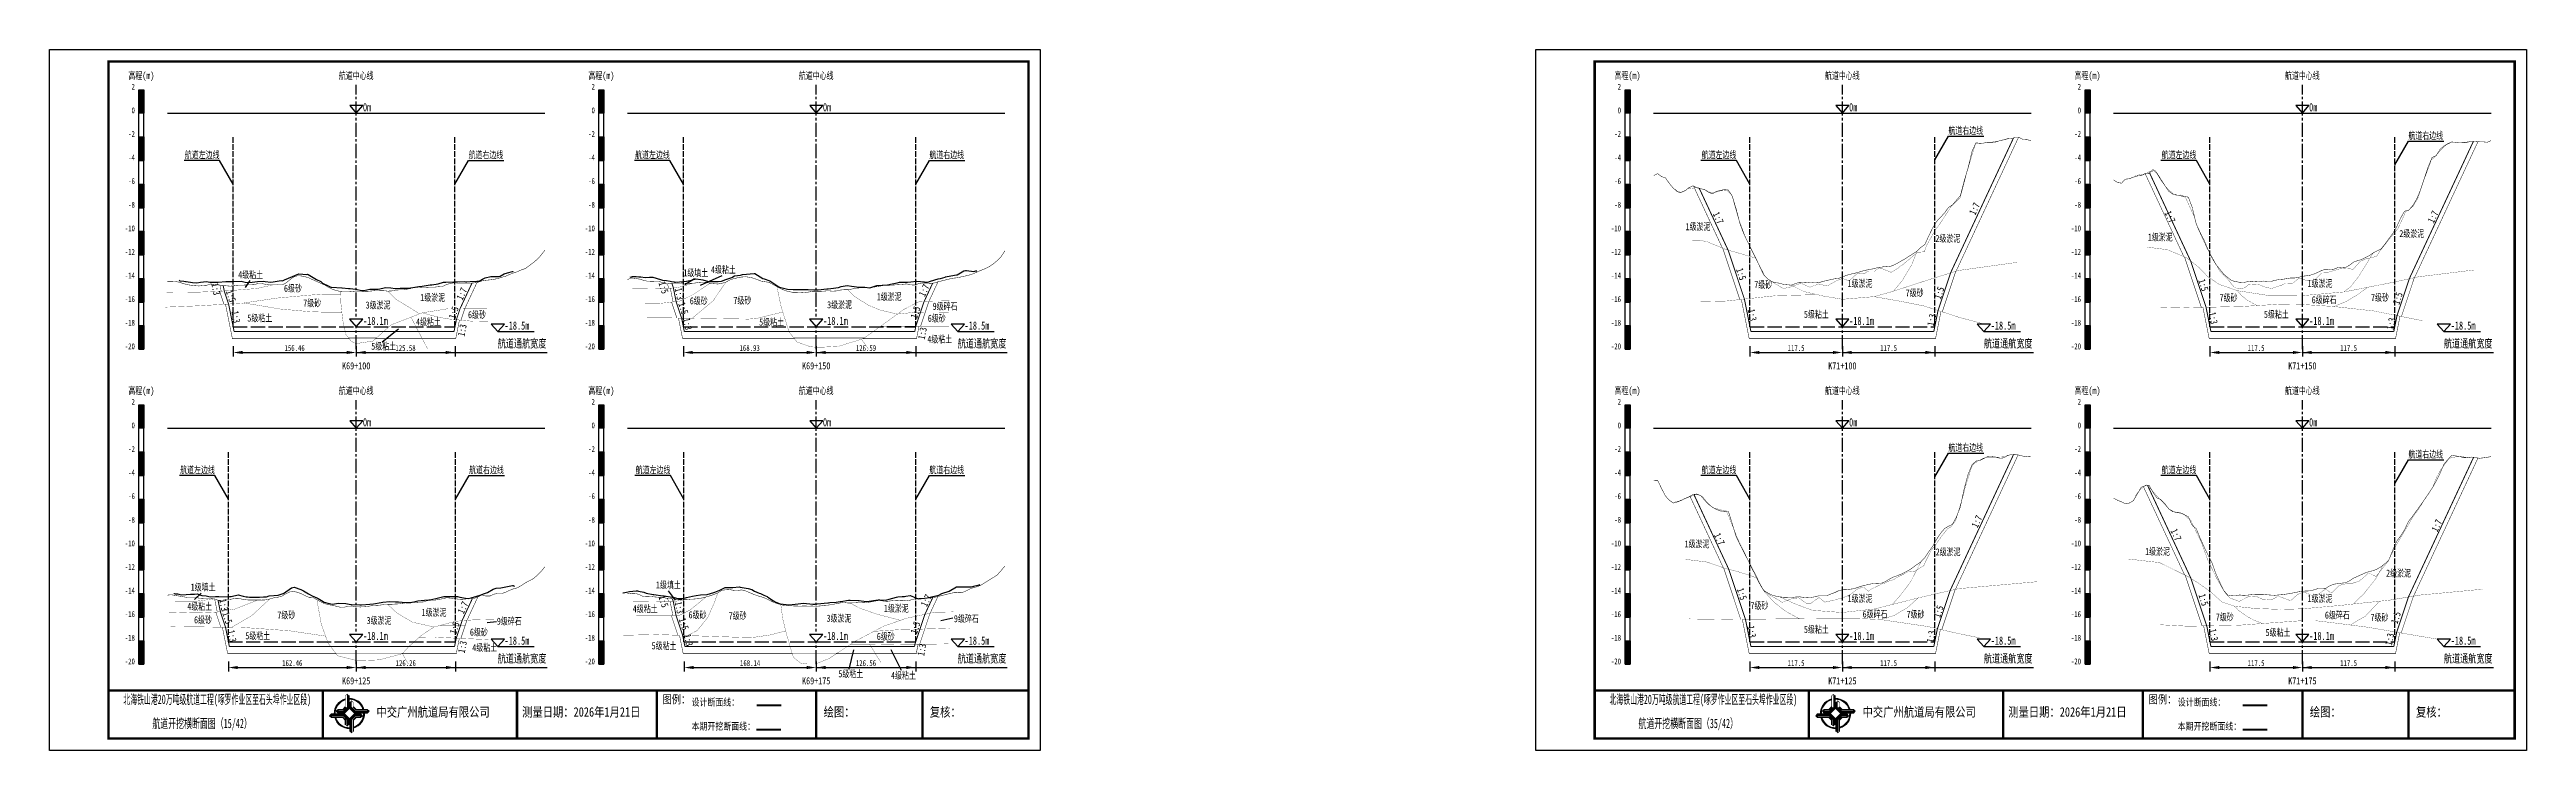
# Model space of a CAD drawing. Header units: millimetres. Extents: x 0 to 1680, y -8762 to 0.
# Drawn here: x 0 to 1050, y -7870 to -7574 of the extents above; entities that cross this region are included whole.
import ezdxf
from ezdxf.enums import TextEntityAlignment as Align

# ---------------------------------------------------------------- set-up
doc = ezdxf.new("R2010")
doc.units = ezdxf.units.MM
for name, pattern in [('ACAD_ISO02W100', [15, 12, -3]), ('ACAD_ISO05W100', [33, 24, -3, 0, -3, 0, -3]), ('CENTER2', [1.125, 0.75, -0.125, 0.125, -0.125])]:
    doc.linetypes.add(name, pattern=pattern)
for name, color, linetype in [('0-桩号', 1, 'Continuous'), ('0-航道左右边线标注', 8, 'Continuous'), ('1-疏浚底高', 7, 'Continuous'), ('1-通航宽度', 7, 'Continuous'), ('1-通航底高', 7, 'Continuous'), ('202601', 5, 'Continuous'), ('DMX', 20, 'Continuous'), ('L1', 7, 'Continuous'), ('图幅外框线', 145, 'Continuous'), ('地质分层', 6, 'Continuous'), ('坡比', 1, 'Continuous'), ('尺寸标注', 1, 'Continuous'), ('开挖线', 4, 'Continuous'), ('标尺', 7, 'Continuous'), ('超挖线', 3, 'Continuous'), ('辅助框', 7, 'Continuous'), ('通航底面线', 7, 'ACAD_ISO02W100')]:
    doc.layers.add(name, color=color, linetype=linetype)
doc.styles.get("Standard").update_dxf_attribs({"font": 'arial.ttf'})
doc.styles.add('仿宋', font='仿宋_GB2312.ttf', dxfattribs={"width": 0.8})
doc.styles.add('仿宋GB2312', font='仿宋_GB2312.ttf', dxfattribs={"width": 0.7, "height": 2.5})
doc.styles.add('仿宋体', font='仿宋_GB2312.ttf', dxfattribs={"width": 0.8})
doc.dimstyles.new('2000', dxfattribs={"dimtxt": 3, "dimasz": 2.5, "dimexe": 1.25, "dimexo": 0.625, "dimtad": 1, "dimlfac": 2, "dimdsep": 46, "dimtxsty": 'Standard', "dimcen": 2.5, "dimadec": 0, "dimazin": 0, "dimtfac": 1, "dimtmove": 0, "dimatfit": 3, "dimfxl": 0, "dimarcsym": 0})

msp = doc.modelspace()

# ---------------------------------------------------------------- texts
at = {"layer": '0-桩号', "style": '仿宋', "width": 0.8}
for s, p in [('K71+100', (760, -7707.5289)), ('K71+150', (955, -7707.5289)), ('K71+125', (760, -7841.0289)), ('K71+175', (955, -7841.0289))]:
    msp.add_text(s, height=3, dxfattribs=at).set_placement(p, align=Align.MIDDLE)
at = {"layer": '0-航道左右边线标注', "style": '仿宋', "width": 0.7}
for p in [(804.9402, -7610.2012), (999.9402, -7612.3398), (177.6325, -7620.5), (372.9686, -7620.5), (804.9402, -7744.518), (999.9402, -7747.3939), (177.8589, -7754), (372.9616, -7754)]:
    msp.add_text('航道右边线', height=3, dxfattribs=at).set_placement(p, align=Align.BOTTOM_LEFT)
for p in [(72.0735, -7620.5), (262.9169, -7620.5), (715.0598, -7620.5), (910.0598, -7620.5), (70.0717, -7754), (263.1806, -7754), (715.0598, -7754), (910.0598, -7754)]:
    msp.add_text('航道左边线', height=3, dxfattribs=at).set_placement(p, align=Align.BOTTOM_RIGHT)
at = {"layer": '1-通航宽度', "style": '仿宋', "width": 0.7}
for p in [(190, -7700.85), (385, -7700.85), (820, -7700.85), (1015, -7700.85), (190, -7834.35), (385, -7834.35), (820, -7834.35), (1015, -7834.35)]:
    msp.add_text('航道通航宽度', height=3.5, dxfattribs=at).set_placement(p, align=Align.BOTTOM_LEFT)
at = {"layer": 'L1', "style": '仿宋', "width": 0.7}
for p in [(130, -7584.5289), (325, -7584.5289), (760, -7584.5289), (955, -7584.5289), (130, -7718.0289), (325, -7718.0289), (760, -7718.0289), (955, -7718.0289)]:
    msp.add_text('航道中心线', height=3, dxfattribs=at).set_placement(p, align=Align.MIDDLE_CENTER)
for p in [(132.8561, -7599.6797), (327.8561, -7599.6797), (762.8561, -7599.6797), (957.8561, -7599.6797), (132.8561, -7733.1797), (327.8561, -7733.1797), (762.8561, -7733.1797), (957.8561, -7733.1797)]:
    msp.add_text('0m ', height=3.5, dxfattribs=at).set_placement(p)
at = {"layer": '地质分层', "linetype": 'Continuous', "width": 0.7}
for s, style, p in [('1级淤泥', '仿宋体', (698.8173, -7648.5341)), ('2级淤泥', '仿宋体', (804.7077, -7653.5264)), ('1级淤泥', '仿宋体', (894.7743, -7652.9753)), ('2级淤泥', '仿宋体', (1001.356, -7651.4944)), ('4级粘土', '仿宋GB2312', (285.6538, -7666.7521)), ('4级粘土', '仿宋GB2312', (85.2349, -7668.9016)), ('6级砂', '仿宋GB2312', (103.1771, -7674.6699)), ('1级填土', '仿宋GB2312', (273.9572, -7668.0751)), ('7级砂', '仿宋GB2312', (726.4318, -7673.1092)), ('1级淤泥', '仿宋体', (767.5027, -7672.5994)), ('7级砂', '仿宋GB2312', (790.6282, -7676.604)), ('1级淤泥', '仿宋体', (962.5027, -7672.5994)), ('5级粘土', '仿宋GB2312', (89.1196, -7687.2494)), ('7级砂', '仿宋GB2312', (111.3232, -7680.8881)), ('3级淤泥', '仿宋GB2312', (139.2733, -7681.7616)), ('1级淤泥', '仿宋GB2312', (162.4126, -7678.5469)), ('6级砂', '仿宋GB2312', (181.1836, -7685.856)), ('6级砂', '仿宋GB2312', (275.2022, -7679.9805)), ('7级砂', '仿宋GB2312', (293.6858, -7679.7635)), ('3级淤泥', '仿宋GB2312', (334.901, -7681.6455)), ('1级淤泥', '仿宋GB2312', (355.936, -7678.2237)), ('6级砂', '仿宋GB2312', (376.1087, -7687.3638)), ('9级碎石', '仿宋GB2312', (379.6185, -7682.2735)), ('5级粘土', '仿宋体', (748.9878, -7685.6852)), ('7级砂', '仿宋GB2312', (923.708, -7678.6644)), ('5级粘土', '仿宋体', (943.9878, -7685.6852)), ('6级碎石', '仿宋GB2312', (964.2295, -7679.5323)), ('7级砂', '仿宋GB2312', (987.8802, -7678.5971)), ('4级粘土', '仿宋GB2312', (160.6392, -7688.8904)), ('5级粘土', '仿宋GB2312', (306.0741, -7688.9763)), ('4级粘土', '仿宋GB2312', (377.3652, -7696.2265)), ('5级粘土', '仿宋GB2312', (141.6339, -7699.195)), ('1级淤泥', '仿宋体', (698.3999, -7782.9968)), ('2级淤泥', '仿宋体', (804.8383, -7786.3616)), ('1级淤泥', '仿宋体', (893.5886, -7786.1786)), ('1级填土', '仿宋GB2312', (65.0948, -7801.3105)), ('1级填土', '仿宋GB2312', (262.331, -7800.3628)), ('2级淤泥', '仿宋体', (995.7703, -7795.3632)), ('4级粘土', '仿宋GB2312', (63.6551, -7809.4589)), ('7级砂', '仿宋GB2312', (100.3489, -7813.1275)), ('1级淤泥', '仿宋GB2312', (163.0032, -7812.0014)), ('4级粘土', '仿宋GB2312', (252.4968, -7810.4844)), ('6级砂', '仿宋GB2312', (274.6934, -7813.0339)), ('7级砂', '仿宋GB2312', (291.7065, -7813.4204)), ('1级淤泥', '仿宋GB2312', (358.9689, -7810.2928)), ('7级砂', '仿宋GB2312', (724.842, -7809.1186)), ('1级淤泥', '仿宋体', (767.5027, -7806.0994)), ('6级碎石', '仿宋GB2312', (773.8757, -7812.6923)), ('7级砂', '仿宋GB2312', (791.0307, -7812.8101)), ('1级淤泥', '仿宋体', (962.5027, -7806.0994)), ('6级碎石', '仿宋GB2312', (969.8195, -7813.1413)), ('6级砂', '仿宋GB2312', (65.0549, -7815.1612)), ('5级粘土', '仿宋GB2312', (88.2662, -7821.8936)), ('3级淤泥', '仿宋GB2312', (139.6787, -7815.421)), ('6级砂', '仿宋GB2312', (182.0018, -7820.35)), ('9级碎石', '仿宋GB2312', (194.8725, -7815.7249)), ('3级淤泥', '仿宋GB2312', (334.6563, -7814.4908)), ('6级砂', '仿宋GB2312', (354.4848, -7822.1853)), ('9级碎石', '仿宋GB2312', (388.6349, -7814.6502)), ('5级粘土', '仿宋体', (748.9878, -7819.1852)), ('7级砂', '仿宋GB2312', (922.105, -7813.9612)), ('5级粘土', '仿宋体', (944.6599, -7820.5155)), ('7级砂', '仿宋GB2312', (987.681, -7814.1251)), ('4级粘土', '仿宋GB2312', (184.4625, -7826.9169)), ('5级粘土', '仿宋GB2312', (260.5065, -7826.1207)), ('5级粘土', '仿宋GB2312', (339.6665, -7837.996)), ('4级粘土', '仿宋GB2312', (361.997, -7838.6942))]:
    msp.add_text(s, height=3, dxfattribs=dict(at, style=style)).set_placement(p, align=Align.MIDDLE_CENTER)
at = {"layer": '坡比', "style": '仿宋体'}
for s, rotation, width, p in [('1:7', 295, 0.8, (707.3986, -7644.82)), ('1:7', 65, 0.8, (816.0406, -7640.9474)), ('1:7', 295, 0.8, (898.9143, -7644.3967)), ('1:7', 65, 0.8, (1010.4069, -7644.3896)), ('1:3', 281, 0.7, (70.5312, -7674.9825)), ('1:7', 65, 0.7, (174.7468, -7677.0133)), ('1:5', 288, 0.7, (260.2979, -7674.3496)), ('1:3', 281, 0.7, (266.9994, -7677.0162)), ('1:7', 65, 0.7, (370.74, -7675.5452)), ('1:5', 288, 0.8, (717.0968, -7668.6296)), ('1:5', 72, 0.8, (801.0969, -7676.5984)), ('1:5', 288, 0.8, (913.0458, -7673.2901)), ('1:5', 288, 0.7, (76.8882, -7677.9386)), ('1:3', 281, 0.7, (79.0405, -7686.7767)), ('1:5', 72, 0.7, (171.3506, -7684.9926)), ('1:5', 288, 0.7, (268.68, -7683.1715)), ('1:5', 72, 0.7, (367.0906, -7684.8854)), ('1:3', 281, 0.8, (721.8213, -7685.9427)), ('1:3', 79, 0.8, (797.8421, -7688.0491)), ('1:3', 281, 0.8, (917.212, -7687.2467)), ('1:5', 72, 0.8, (995.4376, -7678.925)), ('1:3', 79, 0.7, (174.9447, -7692.4413)), ('1:3', 281, 0.7, (270.4775, -7689.7544)), ('1:3', 79, 0.7, (370.0184, -7693.756)), ('1:3', 79, 0.8, (992.6253, -7689.6973)), ('1:7', 295, 0.8, (707.8755, -7780.917)), ('1:7', 65, 0.8, (817.0189, -7773.4896)), ('1:7', 295, 0.8, (901.4764, -7779.0864)), ('1:7', 65, 0.8, (1011.9518, -7775.2024)), ('1:3', 281, 0.7, (73.8698, -7808.8494)), ('1:7', 65, 0.7, (175.2559, -7809.9725)), ('1:5', 288, 0.7, (260.2869, -7807.3462)), ('1:3', 281, 0.7, (266.9552, -7809.9456)), ('1:7', 65, 0.7, (371.612, -7806.9574)), ('1:5', 288, 0.8, (717.4412, -7804.1669)), ('1:5', 72, 0.8, (800.8055, -7811.619)), ('1:5', 288, 0.8, (913.1338, -7806.6492)), ('1:5', 72, 0.8, (994.6617, -7814.2297)), ('1:5', 288, 0.7, (75.392, -7814.3304)), ('1:3', 281, 0.7, (77.3824, -7821.9955)), ('1:5', 72, 0.7, (171.7338, -7818.6054)), ('1:5', 288, 0.7, (268.8937, -7816.9071)), ('1:3', 281, 0.7, (270.837, -7823.7349)), ('1:5', 72, 0.7, (367.082, -7818.4938)), ('1:3', 281, 0.8, (721.5952, -7820.1323)), ('1:3', 79, 0.8, (797.609, -7822.2159)), ('1:3', 281, 0.8, (917.4251, -7821.4843)), ('1:3', 79, 0.8, (991.9984, -7823.3833)), ('1:3', 79, 0.7, (175.0325, -7826.6358)), ('1:3', 79, 0.7, (369.768, -7827.8525))]:
    msp.add_text(s, height=3, rotation=rotation, dxfattribs=dict(at, width=width)).set_placement(p, align=Align.MIDDLE)
at = {"layer": '辅助框', "color": 7, "style": '仿宋GB2312'}
for s, width, p in [('北海铁山港20万吨级航道工程(啄罗作业区至石头埠作业区段)', 0.52, (71.0923, -7848.8413)), ('北海铁山港20万吨级航道工程(啄罗作业区至石头埠作业区段)', 0.52, (701.0923, -7848.8413)), ('         航道开挖横断面图（15/42）', 0.6, (56.9466, -7859.0285)), ('         航道开挖横断面图（35/42）', 0.6, (686.9466, -7859.0285))]:
    msp.add_text(s, height=4, dxfattribs=dict(at, width=width)).set_placement(p, align=Align.MIDDLE_CENTER)
at = {"layer": '辅助框', "lineweight": 0, "char_height": 4, "width": 115.886347, "attachment_point": 1}
for s, insert in [('{\\fKaiTi|b0|i0|c134|p49;\\W0.8;中交广州航道局有限公司}', (138.5829, -7852.182)), ('{\\fKaiTi|b0|i0|c134|p49;\\W0.8;测量日期：2026年1月21日}', (200.3284, -7852.182)), ('{\\fKaiTi|b0|i0|c134|p49;\\W0.8;绘图：}', (328.1551, -7852.182)), ('{\\fKaiTi|b0|i0|c134|p49;\\W0.8;复核：}', (373.1551, -7852.182)), ('{\\fKaiTi|b0|i0|c134|p49;\\W0.8;中交广州航道局有限公司}', (768.5829, -7852.182)), ('{\\fKaiTi|b0|i0|c134|p49;\\W0.8;测量日期：2026年1月21日}', (830.3284, -7852.182)), ('{\\fKaiTi|b0|i0|c134|p49;\\W0.8;绘图：}', (958.1551, -7852.182)), ('{\\fKaiTi|b0|i0|c134|p49;\\W0.8;复核：}', (1003.1551, -7852.182))]:
    msp.add_mtext(s, dxfattribs=dict(at, insert=insert))
at = {"layer": '辅助框', "char_height": 3.5, "width": 20.652058, "attachment_point": 1, "style": '仿宋'}
for insert in [(259.8269, -7847.132), (889.8269, -7847.132)]:
    msp.add_mtext('{\\C3;图例：}', dxfattribs=dict(at, insert=insert))
at = {"layer": '辅助框', "color": 7, "lineweight": 50, "char_height": 3, "width": 26.24717, "attachment_point": 1, "style": '仿宋'}
for insert in [(272.1654, -7848.5513), (902.1654, -7848.5513)]:
    msp.add_mtext('设计断面线：', dxfattribs=dict(at, insert=insert))
at = {"layer": '辅助框', "color": 1, "char_height": 3, "width": 26.24717, "attachment_point": 1, "style": '仿宋'}
for insert in [(272.1654, -7858.7604), (902.1654, -7858.7604)]:
    msp.add_mtext('本期开挖断面线：', dxfattribs=dict(at, insert=insert))

# ---------------------------------------------------------------- blocks, each defined once
blk = doc.blocks.new('标尺')
at = {"layer": '标尺', "linetype": 'Continuous'}
for points in [[(-2.11667, 100), (0, 100), (0, 90), (-2.11667, 90)], [(-2.11667, 80), (0, 80), (0, 70), (-2.11667, 70)], [(-2.11667, 60), (0, 60), (0, 50), (-2.11667, 50)], [(-2.11667, 40), (0, 40), (0, 30), (-2.11667, 30)], [(-2.11667, 20), (0, 20), (0, 10), (-2.11667, 10)], [(-2.11667, 0), (0, 0), (0, -10), (-2.11667, -10)]]:
    blk.add_hatch(color=256, dxfattribs=at).paths.add_polyline_path(points)
for p, q in [((-2.11667, -10), (-2.11667, 100)), ((0, -10), (0, 100)), ((-2.11667, 80), (0, 80)), ((-2.11667, 70), (0, 70)), ((-2.11667, 60), (0, 60)), ((-2.11667, 50), (0, 50)), ((-2.11667, 40), (0, 40)), ((-2.11667, 30), (0, 30)), ((-2.11667, 20), (0, 20)), ((-2.11667, 10), (0, 10)), ((-2.11667, 0), (0, 0)), ((-2.11667, -10), (0, -10))]:
    blk.add_line(p, q, dxfattribs=at)
at = {"layer": '标尺'}
for points in [[(-2.11667, 100), (0, 100), (0, 90), (-2.11667, 90)], [(-2.11667, 100), (0, 100), (0, 90), (-2.11667, 90)], [(-2.11667, 80), (0, 80), (0, 70), (-2.11667, 70)], [(-2.11667, 80), (0, 80), (0, 70), (-2.11667, 70)], [(-2.11667, 60), (0, 60), (0, 50), (-2.11667, 50)], [(-2.11667, 60), (0, 60), (0, 50), (-2.11667, 50)], [(-2.11667, 40), (0, 40), (0, 30), (-2.11667, 30)], [(-2.11667, 40), (0, 40), (0, 30), (-2.11667, 30)], [(-2.11667, 20), (0, 20), (0, 10), (-2.11667, 10)], [(-2.11667, 20), (0, 20), (0, 10), (-2.11667, 10)], [(-2.11667, 0), (0, 0), (0, -10), (-2.11667, -10)], [(-2.11667, 0), (0, 0), (0, -10), (-2.11667, -10)]]:
    blk.add_lwpolyline(points, close=True, dxfattribs=at)
at = {"layer": '标尺', "style": '仿宋GB2312', "width": 0.7}
blk.add_text('高程(m)', height=3, dxfattribs=at).set_placement((-1.05833, 106), align=Align.MIDDLE_CENTER)
for s, p in [('2', (-3.81667, 100)), ('0', (-3.81667, 90)), ('-2', (-3.81667, 80)), ('-4', (-3.81667, 70)), ('-6', (-3.81667, 60)), ('-10', (-3.81667, 40)), ('-8', (-3.81667, 50)), ('-12', (-3.81667, 30)), ('-14', (-3.81667, 20)), ('-16', (-3.81667, 10)), ('-18', (-3.81667, 0)), ('-20', (-3.81667, -10))]:
    blk.add_text(s, height=2.5, dxfattribs=at).set_placement(p, align=Align.RIGHT)
blk = doc.blocks.new('*D229')
at = {"layer": 'Defpoints', "color": 0, "ltscale": 0.5}
for p in [(77.8, -7691), (130, -7691), (130, -7701.9)]:
    blk.add_point(p, dxfattribs=at)
at = {"layer": '尺寸标注', "color": 0, "lineweight": -2, "ltscale": 0.5}
for p, q in [((77.8, -7699.2), (77.8, -7703.5)), ((81.8, -7701.9), (126, -7701.9)), ((130, -7699.2), (130, -7703.5))]:
    blk.add_line(p, q, dxfattribs=at)
at = {"layer": '尺寸标注', "color": 0, "ltscale": 0.5}
for points in [[(81.8, -7701.2), (81.8, -7702.5), (77.8, -7701.9)], [(126, -7701.2), (126, -7702.5), (130, -7701.9)]]:
    blk.add_solid(points, dxfattribs=at)
at = {"layer": '尺寸标注', "color": 0, "ltscale": 0.5, "insert": (103.9, -7700), "char_height": 2.5, "attachment_point": 5, "style": '仿宋GB2312'}
blk.add_mtext('156.46', dxfattribs=at)
blk = doc.blocks.new('*D230')
at = {"layer": 'Defpoints', "color": 0, "ltscale": 0.5}
for p in [(75.8, -7824.5), (130, -7824.5), (130, -7835.4)]:
    blk.add_point(p, dxfattribs=at)
at = {"layer": '尺寸标注', "color": 0, "lineweight": -2, "ltscale": 0.5}
for p, q in [((75.8, -7832.8), (75.8, -7837)), ((130, -7832.8), (130, -7837)), ((79.8, -7835.4), (126, -7835.4))]:
    blk.add_line(p, q, dxfattribs=at)
at = {"layer": '尺寸标注', "color": 0, "ltscale": 0.5}
for points in [[(79.8, -7834.7), (79.8, -7836), (75.8, -7835.4)], [(126, -7834.7), (126, -7836), (130, -7835.4)]]:
    blk.add_solid(points, dxfattribs=at)
at = {"layer": '尺寸标注', "color": 0, "ltscale": 0.5, "insert": (102.9, -7833.5), "char_height": 2.5, "attachment_point": 5, "style": '仿宋GB2312'}
blk.add_mtext('162.46', dxfattribs=at)
blk = doc.blocks.new('*D231')
at = {"layer": 'Defpoints', "color": 0, "ltscale": 0.5}
for p in [(268.7, -7691), (325, -7691), (325, -7701.9)]:
    blk.add_point(p, dxfattribs=at)
at = {"layer": '尺寸标注', "color": 0, "lineweight": -2, "ltscale": 0.5}
for p, q in [((268.7, -7699.2), (268.7, -7703.5)), ((272.7, -7701.9), (321, -7701.9)), ((325, -7699.2), (325, -7703.5))]:
    blk.add_line(p, q, dxfattribs=at)
at = {"layer": '尺寸标注', "color": 0, "ltscale": 0.5}
for points in [[(272.7, -7701.2), (272.7, -7702.5), (268.7, -7701.9)], [(321, -7701.2), (321, -7702.5), (325, -7701.9)]]:
    blk.add_solid(points, dxfattribs=at)
at = {"layer": '尺寸标注', "color": 0, "ltscale": 0.5, "insert": (296.8, -7700), "char_height": 2.5, "attachment_point": 5, "style": '仿宋GB2312'}
blk.add_mtext('168.93', dxfattribs=at)
blk = doc.blocks.new('*D232')
at = {"layer": 'Defpoints', "color": 0, "ltscale": 0.5}
for p in [(269, -7824.5), (325, -7824.5), (325, -7835.4)]:
    blk.add_point(p, dxfattribs=at)
at = {"layer": '尺寸标注', "color": 0, "lineweight": -2, "ltscale": 0.5}
for p, q in [((269, -7832.8), (269, -7837)), ((325, -7832.8), (325, -7837)), ((273, -7835.4), (321, -7835.4))]:
    blk.add_line(p, q, dxfattribs=at)
at = {"layer": '尺寸标注', "color": 0, "ltscale": 0.5}
for points in [[(273, -7834.7), (273, -7836), (269, -7835.4)], [(321, -7834.7), (321, -7836), (325, -7835.4)]]:
    blk.add_solid(points, dxfattribs=at)
at = {"layer": '尺寸标注', "color": 0, "ltscale": 0.5, "insert": (297, -7833.5), "char_height": 2.5, "attachment_point": 5, "style": '仿宋GB2312'}
blk.add_mtext('168.14', dxfattribs=at)
blk = doc.blocks.new('*D170')
at = {"layer": 'Defpoints', "color": 0, "ltscale": 0.5}
for p in [(130, -7691), (171.9, -7691), (171.9, -7701.9)]:
    blk.add_point(p, dxfattribs=at)
at = {"layer": '尺寸标注', "color": 0, "lineweight": -2, "ltscale": 0.5}
for p, q in [((130, -7699.2), (130, -7703.5)), ((134, -7701.9), (167.9, -7701.9)), ((171.9, -7699.2), (171.9, -7703.5))]:
    blk.add_line(p, q, dxfattribs=at)
at = {"layer": '尺寸标注', "color": 0, "ltscale": 0.5}
for points in [[(134, -7701.2), (134, -7702.5), (130, -7701.9)], [(167.9, -7701.2), (167.9, -7702.5), (171.9, -7701.9)]]:
    blk.add_solid(points, dxfattribs=at)
at = {"layer": '尺寸标注', "color": 0, "ltscale": 0.5, "insert": (150.9, -7700), "char_height": 2.5, "attachment_point": 5, "style": '仿宋GB2312'}
blk.add_mtext('125.58', dxfattribs=at)
blk = doc.blocks.new('*D171')
at = {"layer": 'Defpoints', "color": 0, "ltscale": 0.5}
for p in [(130, -7824.5), (172.1, -7824.5), (172.1, -7835.4)]:
    blk.add_point(p, dxfattribs=at)
at = {"layer": '尺寸标注', "color": 0, "lineweight": -2, "ltscale": 0.5}
for p, q in [((130, -7832.8), (130, -7837)), ((172.1, -7832.8), (172.1, -7837)), ((134, -7835.4), (168.1, -7835.4))]:
    blk.add_line(p, q, dxfattribs=at)
at = {"layer": '尺寸标注', "color": 0, "ltscale": 0.5}
for points in [[(134, -7834.7), (134, -7836), (130, -7835.4)], [(168.1, -7834.7), (168.1, -7836), (172.1, -7835.4)]]:
    blk.add_solid(points, dxfattribs=at)
at = {"layer": '尺寸标注', "color": 0, "ltscale": 0.5, "insert": (151, -7833.5), "char_height": 2.5, "attachment_point": 5, "style": '仿宋GB2312'}
blk.add_mtext('126.26', dxfattribs=at)
blk = doc.blocks.new('*D172')
at = {"layer": 'Defpoints', "color": 0, "ltscale": 0.5}
for p in [(325, -7691), (367.2, -7691), (367.2, -7701.9)]:
    blk.add_point(p, dxfattribs=at)
at = {"layer": '尺寸标注', "color": 0, "lineweight": -2, "ltscale": 0.5}
for p, q in [((325, -7699.2), (325, -7703.5)), ((329, -7701.9), (363.2, -7701.9)), ((367.2, -7699.2), (367.2, -7703.5))]:
    blk.add_line(p, q, dxfattribs=at)
at = {"layer": '尺寸标注', "color": 0, "ltscale": 0.5}
for points in [[(329, -7701.2), (329, -7702.5), (325, -7701.9)], [(363.2, -7701.2), (363.2, -7702.5), (367.2, -7701.9)]]:
    blk.add_solid(points, dxfattribs=at)
at = {"layer": '尺寸标注', "color": 0, "ltscale": 0.5, "insert": (346.1, -7700), "char_height": 2.5, "attachment_point": 5, "style": '仿宋GB2312'}
blk.add_mtext('126.59', dxfattribs=at)
blk = doc.blocks.new('*D173')
at = {"layer": 'Defpoints', "color": 0, "ltscale": 0.5}
for p in [(325, -7824.5), (367.2, -7824.5), (367.2, -7835.4)]:
    blk.add_point(p, dxfattribs=at)
at = {"layer": '尺寸标注', "color": 0, "lineweight": -2, "ltscale": 0.5}
for p, q in [((325, -7832.8), (325, -7837)), ((367.2, -7832.8), (367.2, -7837)), ((329, -7835.4), (363.2, -7835.4))]:
    blk.add_line(p, q, dxfattribs=at)
at = {"layer": '尺寸标注', "color": 0, "ltscale": 0.5}
for points in [[(329, -7834.7), (329, -7836), (325, -7835.4)], [(363.2, -7834.7), (363.2, -7836), (367.2, -7835.4)]]:
    blk.add_solid(points, dxfattribs=at)
at = {"layer": '尺寸标注', "color": 0, "ltscale": 0.5, "insert": (346.1, -7833.5), "char_height": 2.5, "attachment_point": 5, "style": '仿宋GB2312'}
blk.add_mtext('126.56', dxfattribs=at)
blk = doc.blocks.new('通航底高')
at = {"layer": '1-通航底高'}
for p, q in [((-2.8, 3.2), (0, 0)), ((2.8, 3.2), (-2.8, 3.2)), ((0, 0), (2.8, 3.2))]:
    blk.add_line(p, q, dxfattribs=at)
at = {"layer": '1-通航底高', "style": '仿宋', "width": 0.7}
blk.add_attdef('通航底高', (2.9, 0.8), '', height=3.5, dxfattribs=at)
blk = doc.blocks.new('疏浚底高')
at = {"layer": '1-疏浚底高'}
for p, q in [((-2.8, 3.2), (0, 0)), ((2.8, 3.2), (-2.8, 3.2)), ((0, 0), (2.8, 3.2)), ((0, 0), (15.5, 0))]:
    blk.add_line(p, q, dxfattribs=at)
at = {"layer": '1-疏浚底高', "style": '仿宋', "width": 0.7}
blk.add_attdef('疏浚底高', (2.9, 0.8), '', height=3.5, dxfattribs=at)
blk = doc.blocks.new('*D272')
at = {"layer": 'Defpoints', "color": 0}
for p in [(720.8, -7691), (760, -7691), (760, -7701.9)]:
    blk.add_point(p, dxfattribs=at)
at = {"layer": '尺寸标注', "color": 0, "lineweight": -2, "ltscale": 0.5}
for p, q in [((720.8, -7699.2), (720.8, -7703.5)), ((724.8, -7701.9), (756, -7701.9)), ((760, -7699.2), (760, -7703.5))]:
    blk.add_line(p, q, dxfattribs=at)
at = {"layer": '尺寸标注', "color": 0}
for points in [[(724.8, -7701.2), (724.8, -7702.5), (720.8, -7701.9)], [(756, -7702.5), (756, -7701.2), (760, -7701.9)]]:
    blk.add_solid(points, dxfattribs=at)
at = {"layer": '尺寸标注', "color": 0, "insert": (740.4, -7700), "char_height": 2.5, "attachment_point": 5, "style": '仿宋GB2312'}
blk.add_mtext('117.5', dxfattribs=at)
blk = doc.blocks.new('*D273')
at = {"layer": 'Defpoints', "color": 0}
for p in [(720.8, -7824.5), (760, -7824.5), (760, -7835.4)]:
    blk.add_point(p, dxfattribs=at)
at = {"layer": '尺寸标注', "color": 0, "lineweight": -2, "ltscale": 0.5}
for p, q in [((720.8, -7832.8), (720.8, -7837)), ((760, -7832.8), (760, -7837)), ((724.8, -7835.4), (756, -7835.4))]:
    blk.add_line(p, q, dxfattribs=at)
at = {"layer": '尺寸标注', "color": 0}
for points in [[(724.8, -7834.7), (724.8, -7836), (720.8, -7835.4)], [(756, -7836), (756, -7834.7), (760, -7835.4)]]:
    blk.add_solid(points, dxfattribs=at)
at = {"layer": '尺寸标注', "color": 0, "insert": (740.4, -7833.5), "char_height": 2.5, "attachment_point": 5, "style": '仿宋GB2312'}
blk.add_mtext('117.5', dxfattribs=at)
blk = doc.blocks.new('*D274')
at = {"layer": 'Defpoints', "color": 0}
for p in [(915.8, -7691), (955, -7691), (955, -7701.9)]:
    blk.add_point(p, dxfattribs=at)
at = {"layer": '尺寸标注', "color": 0, "lineweight": -2, "ltscale": 0.5}
for p, q in [((915.8, -7699.2), (915.8, -7703.5)), ((919.8, -7701.9), (951, -7701.9)), ((955, -7699.2), (955, -7703.5))]:
    blk.add_line(p, q, dxfattribs=at)
at = {"layer": '尺寸标注', "color": 0}
for points in [[(919.8, -7701.2), (919.8, -7702.5), (915.8, -7701.9)], [(951, -7702.5), (951, -7701.2), (955, -7701.9)]]:
    blk.add_solid(points, dxfattribs=at)
at = {"layer": '尺寸标注', "color": 0, "insert": (935.4, -7700), "char_height": 2.5, "attachment_point": 5, "style": '仿宋GB2312'}
blk.add_mtext('117.5', dxfattribs=at)
blk = doc.blocks.new('*D275')
at = {"layer": 'Defpoints', "color": 0}
for p in [(915.8, -7824.5), (955, -7824.5), (955, -7835.4)]:
    blk.add_point(p, dxfattribs=at)
at = {"layer": '尺寸标注', "color": 0, "lineweight": -2, "ltscale": 0.5}
for p, q in [((915.8, -7832.8), (915.8, -7837)), ((955, -7832.8), (955, -7837)), ((919.8, -7835.4), (951, -7835.4))]:
    blk.add_line(p, q, dxfattribs=at)
at = {"layer": '尺寸标注', "color": 0}
for points in [[(919.8, -7834.7), (919.8, -7836), (915.8, -7835.4)], [(951, -7836), (951, -7834.7), (955, -7835.4)]]:
    blk.add_solid(points, dxfattribs=at)
at = {"layer": '尺寸标注', "color": 0, "insert": (935.4, -7833.5), "char_height": 2.5, "attachment_point": 5, "style": '仿宋GB2312'}
blk.add_mtext('117.5', dxfattribs=at)
blk = doc.blocks.new('*D329')
at = {"layer": 'Defpoints', "color": 0}
for p in [(760, -7691), (799.2, -7691), (799.2, -7701.9)]:
    blk.add_point(p, dxfattribs=at)
at = {"layer": '尺寸标注', "color": 0, "lineweight": -2, "ltscale": 0.5}
for p, q in [((760, -7699.2), (760, -7703.5)), ((764, -7701.9), (795.2, -7701.9)), ((799.2, -7699.2), (799.2, -7703.5))]:
    blk.add_line(p, q, dxfattribs=at)
at = {"layer": '尺寸标注', "color": 0}
for points in [[(764, -7701.2), (764, -7702.5), (760, -7701.9)], [(795.2, -7702.5), (795.2, -7701.2), (799.2, -7701.9)]]:
    blk.add_solid(points, dxfattribs=at)
at = {"layer": '尺寸标注', "color": 0, "insert": (779.6, -7700), "char_height": 2.5, "attachment_point": 5, "style": '仿宋GB2312'}
blk.add_mtext('117.5', dxfattribs=at)
blk = doc.blocks.new('*D330')
at = {"layer": 'Defpoints', "color": 0}
for p in [(760, -7824.5), (799.2, -7824.5), (799.2, -7835.4)]:
    blk.add_point(p, dxfattribs=at)
at = {"layer": '尺寸标注', "color": 0, "lineweight": -2, "ltscale": 0.5}
for p, q in [((760, -7832.8), (760, -7837)), ((799.2, -7832.8), (799.2, -7837)), ((764, -7835.4), (795.2, -7835.4))]:
    blk.add_line(p, q, dxfattribs=at)
at = {"layer": '尺寸标注', "color": 0}
for points in [[(764, -7834.7), (764, -7836), (760, -7835.4)], [(795.2, -7836), (795.2, -7834.7), (799.2, -7835.4)]]:
    blk.add_solid(points, dxfattribs=at)
at = {"layer": '尺寸标注', "color": 0, "insert": (779.6, -7833.5), "char_height": 2.5, "attachment_point": 5, "style": '仿宋GB2312'}
blk.add_mtext('117.5', dxfattribs=at)
blk = doc.blocks.new('*D331')
at = {"layer": 'Defpoints', "color": 0}
for p in [(955, -7691), (994.2, -7691), (994.2, -7701.9)]:
    blk.add_point(p, dxfattribs=at)
at = {"layer": '尺寸标注', "color": 0, "lineweight": -2, "ltscale": 0.5}
for p, q in [((955, -7699.2), (955, -7703.5)), ((959, -7701.9), (990.2, -7701.9)), ((994.2, -7699.2), (994.2, -7703.5))]:
    blk.add_line(p, q, dxfattribs=at)
at = {"layer": '尺寸标注', "color": 0}
for points in [[(959, -7701.2), (959, -7702.5), (955, -7701.9)], [(990.2, -7702.5), (990.2, -7701.2), (994.2, -7701.9)]]:
    blk.add_solid(points, dxfattribs=at)
at = {"layer": '尺寸标注', "color": 0, "insert": (974.6, -7700), "char_height": 2.5, "attachment_point": 5, "style": '仿宋GB2312'}
blk.add_mtext('117.5', dxfattribs=at)
blk = doc.blocks.new('*D332')
at = {"layer": 'Defpoints', "color": 0}
for p in [(955, -7824.5), (994.2, -7824.5), (994.2, -7835.4)]:
    blk.add_point(p, dxfattribs=at)
at = {"layer": '尺寸标注', "color": 0, "lineweight": -2, "ltscale": 0.5}
for p, q in [((955, -7832.8), (955, -7837)), ((994.2, -7832.8), (994.2, -7837)), ((959, -7835.4), (990.2, -7835.4))]:
    blk.add_line(p, q, dxfattribs=at)
at = {"layer": '尺寸标注', "color": 0}
for points in [[(959, -7834.7), (959, -7836), (955, -7835.4)], [(990.2, -7836), (990.2, -7834.7), (994.2, -7835.4)]]:
    blk.add_solid(points, dxfattribs=at)
at = {"layer": '尺寸标注', "color": 0, "insert": (974.6, -7833.5), "char_height": 2.5, "attachment_point": 5, "style": '仿宋GB2312'}
blk.add_mtext('117.5', dxfattribs=at)

# ---------------------------------------------------------------- dimensions: what is measured, and where the dimension line sits
at = {"layer": '尺寸标注', "ltscale": 0.5}
for p1, p2, distance, picture, middle in [((720.8333, -7691), (760, -7691), -10.8522, '*D272', (740.4167, -7699.9558)), ((760, -7691), (799.1667, -7691), -10.8522, '*D329', (779.5833, -7699.9557)), ((915.8333, -7691), (955, -7691), -10.852, '*D274', (935.4167, -7699.9555)), ((955, -7691), (994.1667, -7691), -10.8519, '*D331', (974.5833, -7699.9555)), ((720.8333, -7824.5), (760, -7824.5), -10.8522, '*D273', (740.4167, -7833.4558)), ((760, -7824.5), (799.1667, -7824.5), -10.8521, '*D330', (779.5833, -7833.4557)), ((915.8333, -7824.5), (955, -7824.5), -10.8519, '*D275', (935.4167, -7833.4555)), ((955, -7824.5), (994.1667, -7824.5), -10.8519, '*D332', (974.5833, -7833.4554))]:
    dim = msp.add_aligned_dim(p1=p1, p2=p2, distance=distance, dimstyle='2000', override={"dimtxt": 3.5, "dimasz": 4, "dimexe": 1.6, "dimexo": 8.25, "dimlfac": 3, "dimtxsty": '仿宋GB2312'}, dxfattribs=at)
    dim.commit()
    dim.dimension.update_dxf_attribs({"geometry": picture, "text_midpoint": middle})

# ---------------------------------------------------------------- hatches: boundary and pattern name
at = {"layer": '辅助框'}
h = msp.add_hatch(color=5, dxfattribs=at)
edge = h.paths.add_edge_path()
edge.add_ellipse((127.1049, -7854.8494), major_axis=(-6.0171, 0), ratio=0.999999983, start_angle=-73.2117177, end_angle=1.4467621, ccw=False)
edge.add_line((125.367, -7849.0887), (125.367, -7848.6676))
edge.add_ellipse((127.1049, -7854.8494), major_axis=(-6.4215, 0), ratio=0.999999983, start_angle=-74.2971998, end_angle=1.3568951)
edge.add_line((120.6852, -7855.0014), (121.0897, -7855.0013))
edge = h.paths.add_edge_path()
edge.add_ellipse((127.1049, -7854.8494), major_axis=(-6.0171, 0), ratio=0.999999983, start_angle=196.7802888, end_angle=271.4309187, ccw=False)
edge.add_line((132.8658, -7853.1122), (133.2869, -7853.1122))
edge.add_ellipse((127.1049, -7854.8494), major_axis=(-6.4215, 0), ratio=0.999999983, start_angle=195.6953324, end_angle=271.3407922)
edge.add_line((126.9546, -7848.4297), (126.9546, -7848.8342))
edge = h.paths.add_edge_path()
edge.add_ellipse((127.1049, -7854.8494), major_axis=(-6.4215, 0), ratio=0.999999983, start_angle=105.7065267, end_angle=181.333632)
edge.add_line((133.5246, -7854.6999), (133.1201, -7854.6999))
edge.add_ellipse((127.1049, -7854.8494), major_axis=(-6.0171, 0), ratio=0.999999983, start_angle=106.7923276, end_angle=181.4233031, ccw=False)
edge.add_line((128.8433, -7860.6099), (128.8433, -7861.031))
edge = h.paths.add_edge_path()
edge.add_ellipse((127.1049, -7854.8494), major_axis=(6.0171, 0), ratio=0.999999983, start_angle=196.8039056, end_angle=271.4347581, ccw=False)
edge.add_line((121.3448, -7856.5889), (120.9236, -7856.589))
edge.add_ellipse((127.1049, -7854.8494), major_axis=(6.4215, 0), ratio=0.999999983, start_angle=195.7186902, end_angle=271.3444001)
edge.add_line((127.2556, -7861.269), (127.2556, -7860.8646))
h = msp.add_hatch(color=5, dxfattribs=at)
h.paths.add_polyline_path([(129.2304, -7854.6999), (134.7087, -7854.6999), (135.4866, -7853.921), (134.6781, -7853.1122), (129.9177, -7853.1122), (128.8422, -7852.0357), (128.8422, -7850.0891), (128.0469, -7849.2929), (127.2551, -7850.0883), (127.2551, -7852.7239)])
h.paths.add_polyline_path([(128.0639, -7852.3354), (128.0639, -7849.6098), (128.6619, -7850.2105), (128.6619, -7852.1552), (129.8298, -7853.2918), (134.5892, -7853.2918), (135.1869, -7853.8908), (129.6192, -7853.8908)], flags=16)
h = msp.add_hatch(color=5, dxfattribs=at)
edge = h.paths.add_edge_path()
edge.add_ellipse((757.1049, -7854.8494), major_axis=(-6.0171, 0), ratio=0.999999983, start_angle=-73.2117177, end_angle=1.4467621, ccw=False)
edge.add_line((755.367, -7849.0887), (755.367, -7848.6676))
edge.add_ellipse((757.1049, -7854.8494), major_axis=(-6.4215, 0), ratio=0.999999983, start_angle=-74.2971998, end_angle=1.3568951)
edge.add_line((750.6852, -7855.0014), (751.0897, -7855.0013))
edge = h.paths.add_edge_path()
edge.add_ellipse((757.1049, -7854.8494), major_axis=(-6.0171, 0), ratio=0.999999983, start_angle=196.7802888, end_angle=271.4309187, ccw=False)
edge.add_line((762.8658, -7853.1122), (763.2869, -7853.1122))
edge.add_ellipse((757.1049, -7854.8494), major_axis=(-6.4215, 0), ratio=0.999999983, start_angle=195.6953324, end_angle=271.3407922)
edge.add_line((756.9546, -7848.4297), (756.9546, -7848.8342))
edge = h.paths.add_edge_path()
edge.add_ellipse((757.1049, -7854.8494), major_axis=(-6.4215, 0), ratio=0.999999983, start_angle=105.7065267, end_angle=181.333632)
edge.add_line((763.5246, -7854.6999), (763.1201, -7854.6999))
edge.add_ellipse((757.1049, -7854.8494), major_axis=(-6.0171, 0), ratio=0.999999983, start_angle=106.7923276, end_angle=181.4233031, ccw=False)
edge.add_line((758.8433, -7860.6099), (758.8433, -7861.031))
edge = h.paths.add_edge_path()
edge.add_ellipse((757.1049, -7854.8494), major_axis=(6.0171, 0), ratio=0.999999983, start_angle=196.8039056, end_angle=271.4347581, ccw=False)
edge.add_line((751.3448, -7856.5889), (750.9236, -7856.589))
edge.add_ellipse((757.1049, -7854.8494), major_axis=(6.4215, 0), ratio=0.999999983, start_angle=195.7186902, end_angle=271.3444001)
edge.add_line((757.2556, -7861.269), (757.2556, -7860.8646))
h = msp.add_hatch(color=5, dxfattribs=at)
h.paths.add_polyline_path([(756.9546, -7847.2455), (756.1757, -7846.4676), (755.367, -7847.2762), (755.367, -7852.0366), (754.2904, -7853.112), (752.3438, -7853.112), (751.5477, -7853.9074), (752.3431, -7854.6992), (754.9786, -7854.6992), (756.9546, -7852.7239)])
h.paths.add_polyline_path([(756.1455, -7852.335), (754.5902, -7853.8904), (751.8646, -7853.8904), (752.4653, -7853.2924), (754.4099, -7853.2924), (755.5466, -7852.1245), (755.5466, -7847.365), (756.1455, -7846.7673)], flags=16)
h = msp.add_hatch(color=5, dxfattribs=at)
h.paths.add_polyline_path([(759.2304, -7854.6999), (764.7087, -7854.6999), (765.4866, -7853.921), (764.6781, -7853.1122), (759.9177, -7853.1122), (758.8422, -7852.0357), (758.8422, -7850.0891), (758.0469, -7849.2929), (757.2551, -7850.0883), (757.2551, -7852.7239)])
h.paths.add_polyline_path([(758.0639, -7852.3354), (758.0639, -7849.6098), (758.6619, -7850.2105), (758.6619, -7852.1552), (759.8298, -7853.2918), (764.5892, -7853.2918), (765.1869, -7853.8908), (759.6192, -7853.8908)], flags=16)
h = msp.add_hatch(color=5, dxfattribs=at)
h.paths.add_polyline_path([(124.9783, -7854.9999), (119.4999, -7855.0018), (118.7223, -7855.781), (119.5311, -7856.5895), (124.2915, -7856.5879), (125.3673, -7857.664), (125.368, -7859.6107), (126.1636, -7860.4065), (126.9552, -7859.6108), (126.9543, -7856.9753)])
h.paths.add_polyline_path([(126.1456, -7857.364), (126.1465, -7860.0896), (125.5483, -7859.4891), (125.5477, -7857.5445), (124.3793, -7856.4082), (119.6199, -7856.4099), (119.022, -7855.8111), (124.5897, -7855.8092)], flags=16)
h = msp.add_hatch(color=5, dxfattribs=at)
h.paths.add_polyline_path([(129.2316, -7854.9991), (127.2556, -7856.9744), (127.2556, -7862.4528), (128.0345, -7863.2307), (128.8433, -7862.4221), (128.8433, -7857.6617), (129.9198, -7856.5863), (131.8664, -7856.5863), (132.6625, -7855.7909), (131.8671, -7854.9991)])
h.paths.add_polyline_path([(129.62, -7855.8079), (132.3456, -7855.8079), (131.7449, -7856.4059), (129.8003, -7856.4059), (128.6636, -7857.5738), (128.6636, -7862.3333), (128.0647, -7862.931), (128.0647, -7857.3633)], flags=16)
h = msp.add_hatch(color=5, dxfattribs=at)
h.paths.add_polyline_path([(754.9783, -7854.9999), (749.4999, -7855.0018), (748.7223, -7855.781), (749.5311, -7856.5895), (754.2915, -7856.5879), (755.3673, -7857.664), (755.368, -7859.6107), (756.1636, -7860.4065), (756.9552, -7859.6108), (756.9543, -7856.9753)])
h.paths.add_polyline_path([(756.1456, -7857.364), (756.1465, -7860.0896), (755.5483, -7859.4891), (755.5477, -7857.5445), (754.3793, -7856.4082), (749.6199, -7856.4099), (749.022, -7855.8111), (754.5897, -7855.8092)], flags=16)
h = msp.add_hatch(color=5, dxfattribs=at)
h.paths.add_polyline_path([(759.2316, -7854.9991), (757.2556, -7856.9744), (757.2556, -7862.4528), (758.0345, -7863.2307), (758.8433, -7862.4221), (758.8433, -7857.6617), (759.9198, -7856.5863), (761.8664, -7856.5863), (762.6625, -7855.7909), (761.8671, -7854.9991)])
h.paths.add_polyline_path([(759.62, -7855.8079), (762.3456, -7855.8079), (761.7449, -7856.4059), (759.8003, -7856.4059), (758.6636, -7857.5738), (758.6636, -7862.3333), (758.0647, -7862.931), (758.0647, -7857.3633)], flags=16)

# ---------------------------------------------------------------- linework, layer by layer
at = {"layer": '0-航道左右边线标注', "linetype": 'ACAD_ISO02W100', "ltscale": 0.2}
for points in [[(77.847, -7691), (77.847, -7610.5)], [(171.859, -7691), (171.859, -7610.5)], [(268.6904, -7691), (268.6904, -7610.5)], [(367.1951, -7691), (367.1951, -7610.5)], [(720.8333, -7691), (720.8333, -7610.5)], [(799.1667, -7691), (799.1667, -7610.5)], [(915.8333, -7691), (915.8333, -7610.5)], [(994.1667, -7691), (994.1667, -7610.5)], [(75.8452, -7824.5), (75.8452, -7744)], [(172.0854, -7824.5), (172.0854, -7744)], [(268.9541, -7824.5), (268.9541, -7744)], [(367.1881, -7824.5), (367.1881, -7744)], [(720.8333, -7824.5), (720.8333, -7744)], [(799.1667, -7824.5), (799.1667, -7744)], [(915.8333, -7824.5), (915.8333, -7744)], [(994.1667, -7824.5), (994.1667, -7744)]]:
    msp.add_lwpolyline(points, dxfattribs=at)
at = {"layer": '0-航道左右边线标注'}
for points in [[(799.1667, -7620.2012), (804.9402, -7610.2012), (819.9402, -7610.2012)], [(994.1667, -7622.3398), (999.9402, -7612.3398), (1014.9402, -7612.3398)], [(77.847, -7630.5), (72.0735, -7620.5), (57.0735, -7620.5)], [(171.859, -7630.5), (177.6325, -7620.5), (192.6325, -7620.5)], [(268.6904, -7630.5), (262.9169, -7620.5), (247.9169, -7620.5)], [(367.1951, -7630.5), (372.9686, -7620.5), (387.9686, -7620.5)], [(720.8333, -7630.5), (715.0598, -7620.5), (700.0598, -7620.5)], [(915.8333, -7630.5), (910.0598, -7620.5), (895.0598, -7620.5)], [(799.1667, -7754.518), (804.9402, -7744.518), (819.9402, -7744.518)], [(994.1667, -7757.3939), (999.9402, -7747.3939), (1014.9402, -7747.3939)], [(75.8452, -7764), (70.0717, -7754), (55.0717, -7754)], [(172.0854, -7764), (177.8589, -7754), (192.8589, -7754)], [(268.9541, -7764), (263.1806, -7754), (248.1806, -7754)], [(367.1881, -7764), (372.9616, -7754), (387.9616, -7754)], [(720.8333, -7764), (715.0598, -7754), (700.0598, -7754)], [(915.8333, -7764), (910.0598, -7754), (895.0598, -7754)]]:
    msp.add_lwpolyline(points, dxfattribs=at)
at = {"layer": '1-通航宽度'}
for points in [[(130, -7701.85), (211, -7701.85)], [(325, -7701.85), (406, -7701.85)], [(760, -7701.85), (841, -7701.85)], [(955, -7701.85), (1036, -7701.85)], [(130, -7835.35), (211, -7835.35)], [(325, -7835.35), (406, -7835.35)], [(760, -7835.35), (841, -7835.35)], [(955, -7835.35), (1036, -7835.35)]]:
    msp.add_lwpolyline(points, dxfattribs=at)
at = {"layer": '202601', "color": 1, "linetype": 'Continuous', "const_width": 0.1}
for points in [[(689.166, -7632.65), (690.783, -7634.25), (691.2197, -7634.1), (693.6297, -7633.1), (694.2464, -7632.55), (696.8264, -7632.2), (698.1964, -7631.9), (698.5364, -7631.85), (699.7697, -7632.35), (702.043, -7633.15), (702.663, -7633.35), (703.623, -7633.85), (705.4064, -7634.2), (708.0697, -7633.45), (708.5797, -7633.35), (708.9964, -7633.35), (711.013, -7633.15), (712.9697, -7634.95), (713.2297, -7635.5), (716.0064, -7645.3), (716.9464, -7647.75), (718.8097, -7652.8), (722.643, -7660.85), (722.763, -7661.1), (722.903, -7661.35), (727.183, -7669.45), (728.6964, -7670.95), (730.4864, -7672.05), (733.3664, -7673.85), (735.0164, -7674.75), (738.5364, -7674), (738.933, -7673.8), (742.3664, -7672.5), (742.373, -7672.5), (746.2864, -7674.2), (747.1364, -7673.9), (749.913, -7672.8), (752.8097, -7673.55), (753.6197, -7673.7), (754.263, -7673.3), (757.673, -7671.4), (760.0297, -7670.5), (760.0997, -7670.5), (760.1364, -7670.5), (762.8264, -7671.55), (763.2797, -7671.1), (766.0797, -7668.6), (767.3297, -7668.2), (769.1664, -7668.6), (770.7464, -7667.45), (773.5697, -7667.5), (774.763, -7666.5), (776.573, -7666.25), (780.0797, -7667.65), (780.653, -7667.9), (783.8897, -7665.95), (784.563, -7665.2), (784.9664, -7665), (785.573, -7664.7), (791.843, -7659.4), (792.0364, -7659.4), (794.783, -7659.2), (795.5864, -7656.7), (799.7264, -7649.35), (800.393, -7648.65), (800.6064, -7648.45), (805.483, -7641), (805.8064, -7640.4), (806.3997, -7639.7), (809.8297, -7636.5), (810.1097, -7635.65), (811.573, -7630.2), (812.763, -7625.5), (812.913, -7624.9), (813.103, -7624.5), (816.463, -7613.2), (819.1897, -7613.2), (820.0064, -7613.1), (822.9564, -7612.75), (824.5297, -7612.55), (827.6697, -7611.95), (827.983, -7611.9), (830.833, -7611.2)], [(884.166, -7627), (884.2397, -7626.95), (884.3597, -7626.85), (884.5964, -7626.8), (888.743, -7626.1), (890.0797, -7625.2), (892.7064, -7624.85), (892.7897, -7624.85), (893.0197, -7625.2), (897.2564, -7631.85), (898.9064, -7633.4), (900.4797, -7634.85), (901.163, -7634.9), (905.403, -7636.1), (905.4564, -7636.15), (909.1864, -7644.35), (910.593, -7648.95), (912.873, -7653.95), (914.5997, -7657.75), (917.2564, -7662.4), (919.7897, -7667.1), (921.993, -7669.45), (922.903, -7670.25), (925.9597, -7674.05), (927.793, -7674.95), (930.6464, -7674.45), (932.0897, -7673.2), (934.6264, -7673.05), (936.843, -7673.2), (939.193, -7674.15), (939.453, -7674.3), (942.2664, -7674.75), (942.5997, -7674.55), (946.273, -7673.3), (947.763, -7672.65), (947.853, -7672.7), (950.6797, -7672.65), (951.0097, -7672.45), (953.593, -7670.35), (956.6264, -7671.3), (957.243, -7671.55), (959.0397, -7671.3), (959.8964, -7671.2), (960.2197, -7670.9), (960.5964, -7670.75), (963.2264, -7668.2), (965.2664, -7668.1), (969.6664, -7666.75), (970.3497, -7666.55), (970.8964, -7666.45), (972.7497, -7666.3), (974.883, -7666.4), (976.4764, -7666.6), (977.9464, -7665.05), (979.5264, -7663.3), (981.6364, -7662.3), (982.593, -7661.9), (983.773, -7661.8), (985.5664, -7661.35), (986.5097, -7661), (987.813, -7658.9), (992.5864, -7652.95), (994.053, -7651.2), (995.5364, -7649.3), (997.0564, -7646.1), (998.7064, -7642.4), (1000.3364, -7641.25), (1002.073, -7639.75), (1003.5564, -7637.15), (1004.1197, -7636.05), (1006.693, -7628.3), (1009.0764, -7622.05), (1009.5997, -7620.35), (1010.8464, -7619.25), (1013.123, -7616.75), (1016.0197, -7613.85), (1017.5664, -7613.1), (1020.3364, -7613.1), (1022.0864, -7613), (1024.0564, -7612.75), (1025.833, -7612.5)], [(689.166, -7765.05), (690.743, -7764.8), (691.023, -7764.75), (691.513, -7764.5), (694.0897, -7763.5), (695.1797, -7763.05), (695.8197, -7762.8), (697.8164, -7762), (698.2864, -7762), (700.6964, -7762.8), (701.9864, -7764.55), (703.303, -7765.9), (705.153, -7767.65), (706.0297, -7767.85), (710.2197, -7769), (710.7697, -7768.85), (713.5464, -7775.55), (714.4964, -7777.95), (715.4064, -7780.35), (718.843, -7787.35), (720.4197, -7790.7), (721.1864, -7792.6), (722.4897, -7795.15), (724.7897, -7799.8), (726.0764, -7801.9), (728.9664, -7804.5), (729.463, -7804.85), (729.693, -7805), (731.3764, -7805.85), (734.2964, -7807.65), (734.833, -7807.65), (735.3897, -7807.35), (738.813, -7806.15), (739.603, -7806.1), (741.483, -7805.8), (743.543, -7807.3), (744.8164, -7808.2), (745.9664, -7808.2), (746.6164, -7808.25), (747.4897, -7807.5), (750.1397, -7805.7), (752.1964, -7807.45), (752.623, -7807.65), (753.3264, -7807.5), (756.953, -7806.7), (760.4464, -7805.7), (761.4364, -7805.3), (762.053, -7805.1), (763.5197, -7804.35), (766.2664, -7802.15), (766.303, -7802.15), (768.8997, -7801.2), (769.1497, -7801.35), (770.973, -7803.05), (772.8097, -7801.85), (776.8964, -7799.9), (777.8164, -7799.75), (779.4097, -7798.8), (781.5664, -7798.2), (784.0997, -7796.65), (784.313, -7796.6), (784.5697, -7796.5), (788.043, -7794.75), (790.7097, -7794.5), (790.793, -7794.5), (791.0264, -7794.35), (794.5197, -7792.25), (795.3097, -7790.35), (797.7564, -7785.55), (799.183, -7783.9), (800.7897, -7781.55), (802.4264, -7779.25), (804.6664, -7776.5), (806.093, -7775.7), (808.043, -7773.1), (811.0764, -7762.95), (811.623, -7760.95), (812.1797, -7758.6), (814.903, -7750.15), (815.7264, -7749.1), (817.1997, -7748.05), (819.8697, -7746.65), (821.2297, -7746.25), (821.8864, -7746.25), (824.483, -7746.25), (825.363, -7746.25), (828.2064, -7746.1), (828.9364, -7746.15), (829.9564, -7745.7), (830.833, -7745.35)], [(884.166, -7762.7), (884.293, -7762.5), (885.913, -7760.3), (888.763, -7758), (888.823, -7757.95), (888.883, -7758), (891.263, -7760.3), (894.8264, -7764.3), (895.583, -7765.05), (895.8764, -7765.4), (898.373, -7768.1), (899.4064, -7768.7), (901.133, -7769.7), (903.753, -7770), (904.3364, -7770.05), (906.6297, -7772.2), (907.7664, -7773.1), (910.5797, -7779.05), (911.9464, -7781.7), (914.4164, -7788.4), (914.703, -7789.35), (915.0497, -7790.1), (918.8864, -7798), (922.083, -7803.45), (923.3997, -7805), (924.3264, -7805.9), (926.623, -7806.75), (928.1997, -7807.35), (932.173, -7805.3), (932.4497, -7805.25), (935.033, -7805.1), (935.8697, -7805.4), (937.973, -7806.35), (940.1497, -7806.5), (941.7264, -7806.75), (943.923, -7805.65), (944.5097, -7805.2), (944.9097, -7805.2), (948.7864, -7806.55), (949.6297, -7806.95), (950.3164, -7806.8), (952.9297, -7804.45), (954.2364, -7803.85), (956.0464, -7803.5), (958.203, -7804.45), (959.683, -7805.15), (960.3264, -7804.55), (961.6297, -7804.35), (964.8497, -7802.1), (966.993, -7803.65), (967.5697, -7803.7), (970.6564, -7800.55), (972.8364, -7800), (973.2897, -7799.9), (973.903, -7799.6), (976.4464, -7799.6), (979.0364, -7798.75), (979.8564, -7798), (980.3997, -7797.75), (981.0397, -7797.15), (983.053, -7795.25), (986.113, -7796.75), (986.2497, -7796.8), (986.4897, -7796.5), (991.3197, -7790.45), (992.6864, -7787.55), (994.6264, -7783.75), (997.083, -7779.7), (997.093, -7779.7), (997.1064, -7779.65), (1001.8797, -7771.5), (1002.2097, -7771.1), (1005.173, -7766.95), (1006.2397, -7764.95), (1007.3964, -7763.1), (1008.363, -7762), (1010.1597, -7759.2), (1011.7197, -7755.2), (1013.5597, -7751.7), (1016.7764, -7747.35), (1017.1797, -7746.7), (1018.173, -7746.5), (1021.1064, -7745.85), (1022.343, -7745.95), (1025.1164, -7746.4), (1025.833, -7746.25)]]:
    msp.add_lwpolyline(points, dxfattribs=at)
at = {"layer": '202601', "color": 1, "linetype": 'Continuous'}
for points in [[(54.907, -7671.2), (55.2569, -7671.45), (56.9869, -7671.7), (57.6736, -7671.8), (57.9003, -7671.85), (60.5736, -7672.2), (62.4803, -7672.4), (63.9703, -7672.1), (66.6069, -7671.85), (67.9736, -7672), (71.5403, -7672.1), (74.7969, -7671.85), (75.5803, -7671.8), (75.9336, -7671.75), (77.4536, -7671.75), (81.2136, -7671.7), (82.8936, -7672), (83.8936, -7672.15), (85.9269, -7672.05), (88.1803, -7671.8), (90.6436, -7671.65), (91.4303, -7671.75), (93.7536, -7672.1), (94.7769, -7671.95), (98.2103, -7671.4), (98.7103, -7671.45), (99.5503, -7671.05), (102.9769, -7669.7), (104.0469, -7669.25), (105.6103, -7668.55), (109.0969, -7668.75), (109.3236, -7668.7), (109.4436, -7668.8), (109.6136, -7668.85), (113.1069, -7670.95), (114.9903, -7671.85), (115.7469, -7672.45), (118.0636, -7673.6), (118.9736, -7674.1), (119.1836, -7674.2), (119.5036, -7674.25), (123.8436, -7674.4), (123.9236, -7674.4), (124.0736, -7674.4), (126.6836, -7674.7), (127.4469, -7674.8), (129.6503, -7675.1), (132.3203, -7675.55), (132.9269, -7675.65), (133.2736, -7675.65), (134.5303, -7675.35), (135.8403, -7675.05), (136.0969, -7675.05), (139.2403, -7675.05), (139.2403, -7675.05), (139.2469, -7675.05), (142.6136, -7674.3), (144.7003, -7674.5), (146.5736, -7674.7), (148.6903, -7674.65), (150.2203, -7674.65), (152.9636, -7674.55), (153.1636, -7674.5), (156.5403, -7673.9), (157.1036, -7673.85), (161.2836, -7673.2), (161.4969, -7673.2), (162.0869, -7673.15), (164.7803, -7672.75), (167.0603, -7672.1), (167.9269, -7672), (171.4703, -7671.95), (171.9869, -7671.85), (173.8169, -7671.9), (176.0703, -7671.85), (176.6236, -7671.95), (178.2803, -7671.8), (181.1103, -7671.7), (182.0736, -7671.7), (183.5803, -7670.85), (184.7136, -7670.3), (187.0136, -7669.6), (190.5636, -7669.65), (191.0269, -7669.55), (192.7336, -7668.55), (194.1536, -7668.1), (196.1869, -7667.6), (196.4436, -7667.55), (196.5969, -7667.65)], [(246.167, -7669.9), (247.1471, -7669.65), (248.7237, -7669.6), (249.8304, -7669.85), (250.6904, -7669.8), (252.4337, -7670.1), (254.3404, -7669.9), (255.7271, -7669.95), (259.0337, -7670.9), (259.8704, -7671.2), (261.5937, -7671.4), (263.1304, -7671.65), (263.6704, -7671.75), (266.2004, -7672.05), (267.1104, -7671.95), (270.0804, -7671.7), (272.1304, -7671.25), (273.9571, -7670.65), (276.0937, -7670.9), (276.9937, -7671.1), (279.3137, -7671.8), (280.1704, -7671.85), (283.4937, -7671.85), (284.7904, -7671.7), (286.7371, -7670.95), (289.1637, -7670.1), (290.4237, -7669.4), (292.8704, -7669.1), (293.7837, -7668.75), (298.6571, -7668.45), (298.8204, -7668.35), (299.0137, -7668.45), (302.3437, -7670.45), (302.9237, -7670.7), (305.3204, -7671.45), (308.3471, -7673.55), (308.9337, -7673.95), (309.4804, -7674.25), (312.8904, -7675.05), (315.2504, -7675.2), (316.1404, -7675.2), (316.9837, -7675.15), (317.9737, -7675.2), (319.7571, -7675.15), (321.5237, -7675.2), (324.0604, -7675.3), (325.7871, -7675.35), (329.5671, -7674.95), (330.1071, -7674.9), (331.2337, -7674.8), (334.5204, -7674.3), (335.5604, -7673.9), (338.0837, -7673.55), (340.0171, -7673.8), (341.0604, -7673.9), (342.0771, -7674.05), (345.6637, -7674.2), (347.6704, -7674.45), (350.3237, -7673.6), (350.7537, -7673.55), (355.2737, -7673.15), (356.5371, -7672.9), (359.2971, -7672.3), (360.3604, -7672.1), (360.8537, -7672.05), (363.6404, -7672), (365.0937, -7671.9), (367.5137, -7671.7), (370.8604, -7671.9), (372.3737, -7672.05), (373.4704, -7671.6), (376.7537, -7670.6), (377.6304, -7670.5), (379.6837, -7669.9), (379.8037, -7669.85), (380.4771, -7669.7), (384.4537, -7668.95), (384.7837, -7668.9), (387.6437, -7667.3), (388.2337, -7667.15), (388.7271, -7667.15), (391.8471, -7667.5), (392.6171, -7667.3), (393.0537, -7667.2)], [(52.637, -7803.95), (52.7971, -7804.05), (53.2971, -7804.1), (54.2871, -7804.2), (55.7704, -7804.6), (57.9071, -7804.35), (59.8138, -7804.3), (61.4671, -7804.3), (62.5771, -7804.2), (64.5904, -7804.9), (66.4304, -7805.05), (68.1171, -7805.35), (70.3938, -7805.3), (71.8171, -7805.25), (75.9938, -7805.35), (76.4004, -7805.25), (76.9571, -7805.25), (79.9971, -7804.55), (82.0971, -7805.1), (83.3471, -7805.4), (83.8604, -7805.4), (84.8071, -7805.5), (87.8138, -7805.6), (88.9971, -7805.55), (90.6671, -7805.45), (91.9738, -7805.35), (93.1204, -7805.05), (96.9438, -7804.7), (99.1038, -7803.95), (99.1271, -7803.95), (102.6004, -7801.65), (103.6871, -7801.35), (106.5771, -7802.35), (107.5938, -7802.9), (109.7371, -7804.2), (111.2871, -7804.95), (113.2771, -7805.8), (113.9004, -7806.05), (115.2338, -7806.95), (116.3504, -7807.7), (117.9971, -7808.15), (119.9638, -7808.45), (122.4404, -7808.1), (125.5538, -7808.25), (127.7771, -7808.65), (128.0271, -7808.65), (131.6071, -7808.75), (132.2838, -7808.75), (135.7404, -7808.55), (137.3104, -7808.35), (140.6338, -7807.75), (141.2738, -7807.7), (144.2204, -7807.45), (146.5871, -7807.5), (147.8704, -7807.55), (149.5304, -7807.7), (150.9804, -7807.75), (153.2104, -7807.75), (155.6071, -7807.25), (156.1771, -7807.15), (159.0138, -7806.85), (160.7504, -7806.7), (161.9471, -7806.55), (164.2738, -7805.95), (167.1438, -7805.2), (168.4638, -7805.3), (171.1371, -7805.3), (173.0071, -7805.3), (173.8838, -7805.6), (176.3438, -7806), (177.4004, -7806.05), (178.7271, -7805.8), (182.5438, -7804.75), (184.3871, -7803.95), (185.6371, -7803.6), (188.0938, -7802.2), (189.3438, -7801.75), (191.3604, -7801.6), (196.1904, -7800.65), (196.4871, -7800.8), (196.6238, -7800.6), (197.1604, -7801)], [(243.047, -7803.7), (243.1532, -7803.7), (244.5232, -7803.45), (245.8732, -7803.15), (248.6866, -7802.9), (249.2266, -7802.85), (249.6599, -7802.95), (251.8632, -7803.45), (252.9699, -7803.8), (255.8399, -7804.35), (256.2332, -7804.45), (259.9732, -7804.95), (260.3932, -7805), (260.4832, -7805), (264.8199, -7805.65), (266.2966, -7806.1), (266.4999, -7806.1), (267.9766, -7806.05), (269.6366, -7805.9), (270.0232, -7805.75), (272.5532, -7805.15), (274.0799, -7804.85), (275.9766, -7804.5), (278.8266, -7804.4), (280.1766, -7803.95), (281.5866, -7803.6), (282.0932, -7803.4), (284.1466, -7802.55), (286.4266, -7801.45), (286.5499, -7801.4), (289.6866, -7801.45), (292.2899, -7801.2), (292.7199, -7801.25), (296.1666, -7801.9), (297.6999, -7802.35), (298.7832, -7803.05), (300.8466, -7803.8), (301.3899, -7804), (301.6766, -7804.2), (302.7866, -7804.65), (304.1666, -7805.25), (304.5466, -7805.55), (306.9632, -7807.15), (307.8666, -7807.65), (309.7432, -7808.35), (312.2266, -7808.6), (313.3666, -7808.75), (316.0699, -7808.55), (317.4066, -7808.35), (318.4199, -7808.25), (319.6766, -7808.1), (323.5499, -7808.5), (324.4832, -7808.55), (325.4732, -7808.4), (329.8999, -7807.95), (330.2732, -7807.95), (330.8132, -7807.85), (333.4766, -7807.65), (335.1166, -7807.4), (335.4732, -7807.35), (338.6399, -7806.8), (339.3966, -7806.8), (342.8532, -7806.95), (343.1566, -7806.95), (343.2499, -7806.95), (344.1166, -7807.1), (346.4799, -7807.35), (351.2266, -7806.7), (351.5099, -7806.65), (351.9666, -7806.7), (354.5366, -7806.85), (355.9432, -7806.35), (359.0699, -7805.55), (359.5599, -7805.45), (361.3766, -7805.3), (362.3766, -7805.25), (363.0399, -7805.1), (364.8632, -7804.8), (366.2999, -7805.4), (368.2266, -7806.2), (370.8432, -7806), (372.0832, -7805.85), (373.8466, -7805.45), (376.9599, -7804.65), (378.2332, -7803.95), (381.3532, -7802.95), (384.5232, -7801.2), (384.5399, -7801.2), (384.5699, -7801.2), (390.8566, -7801.1), (392.3466, -7800.7), (392.8866, -7800.6), (393.2466, -7800.55), (394.4599, -7800.2)]]:
    msp.add_lwpolyline(points, dxfattribs=at)
at = {"layer": 'DMX', "color": 7, "linetype": 'Continuous', "const_width": 0.2}
for points in [[(680, -7626.89), (680, -7626.89), (681.6667, -7626.085), (683.3333, -7627.34), (685, -7627.825), (686.6667, -7630.26), (688.3333, -7632.225), (690, -7633.68), (691.6667, -7634.01), (693.3333, -7633.345), (695, -7632.015), (696.6667, -7631.23), (698.3333, -7632.08), (700, -7632.48), (701.6667, -7632.875), (703.3333, -7634.055), (705, -7634.62), (706.6667, -7633.57), (708.3333, -7633.195), (710, -7632.83), (711.6667, -7633.03), (713.3333, -7635.65), (715, -7641.09), (716.6667, -7647.565), (718.3333, -7651.82), (720, -7655.3), (721.6667, -7658.66), (723.3333, -7661.89), (725, -7665.5), (726.6667, -7669.01), (728.3333, -7670.67), (730, -7671.79), (731.6667, -7672.3), (733.3333, -7672.48), (735, -7673), (736.6667, -7673.175), (738.3333, -7673.335), (740, -7672.7), (741.6667, -7672.155), (743.3333, -7672.07), (745, -7672.185), (746.6667, -7672.38), (748.3333, -7672.18), (750, -7672.33), (751.6667, -7671.75), (753.3333, -7671.395), (755, -7670.99), (756.6667, -7670.645), (758.3333, -7670.46), (760, -7669.945), (761.6667, -7669.2), (763.3333, -7668.715), (765, -7668.37), (766.6667, -7667.92), (768.3333, -7667.41), (770, -7666.99), (771.6667, -7666.64), (773.3333, -7666.375), (775, -7665.855), (776.6667, -7665.695), (778.3333, -7665.315), (780, -7665.5), (781.6667, -7664.89), (783.3333, -7664.045), (785, -7663.07), (786.6667, -7662.145), (788.3333, -7661.06), (790, -7659.99), (791.6667, -7658.945), (793.3333, -7657.295), (795, -7656.045), (796.6667, -7652.38), (798.3333, -7648.985), (800, -7646.28), (801.6667, -7644.495), (803.3333, -7642.745), (805, -7640.375), (806.6667, -7639.365), (808.3333, -7637.37), (810, -7635.49), (811.6667, -7629.09), (813.3333, -7623.46), (815, -7616.555), (816.6667, -7612.995), (818.3333, -7613.27), (820, -7613.11), (821.6667, -7612.78), (823.3333, -7612.82), (825, -7612.69), (826.6667, -7612.14), (828.3333, -7611.75), (830, -7611.285), (831.6667, -7611.14), (833.3333, -7610.785), (835, -7610.81), (836.6667, -7611.6), (838.3333, -7611.7), (840, -7612.15)], [(875, -7628.76), (875, -7628.76), (876.6667, -7629.84), (878.3333, -7630.12), (880, -7628.435), (881.6667, -7628.22), (883.3333, -7627.585), (885, -7627.07), (886.6667, -7626.915), (888.3333, -7626.075), (890, -7625.925), (891.6667, -7624.34), (893.3333, -7625.92), (895, -7628.695), (896.6667, -7631.035), (898.3333, -7633.57), (900, -7634.7), (901.6667, -7635.195), (903.3333, -7635.16), (905, -7635.775), (906.6667, -7636.04), (908.3333, -7640.445), (910, -7647.4), (911.6667, -7651.02), (913.3333, -7654.25), (915, -7658.2), (916.6667, -7661.765), (918.3333, -7664.51), (920, -7666.565), (921.6667, -7668.66), (923.3333, -7670.07), (925, -7671.37), (926.6667, -7671.81), (928.3333, -7672.12), (930, -7672.225), (931.6667, -7671.885), (933.3333, -7671.68), (935, -7671.84), (936.6667, -7671.935), (938.3333, -7671.595), (940, -7671.755), (941.6667, -7671.785), (943.3333, -7671.29), (945, -7670.97), (946.6667, -7670.84), (948.3333, -7670.575), (950, -7670.285), (951.6667, -7670.305), (953.3333, -7670.055), (955, -7669.56), (956.6667, -7669.38), (958.3333, -7669.12), (960, -7668.575), (961.6667, -7667.865), (963.3333, -7667.055), (965, -7666.585), (966.6667, -7666.745), (968.3333, -7666.58), (970, -7665.915), (971.6667, -7665.7), (973.3333, -7665.84), (975, -7664.855), (976.6667, -7663.59), (978.3333, -7662.99), (980, -7662.51), (981.6667, -7661.695), (983.3333, -7660.86), (985, -7659.685), (986.6667, -7658.815), (988.3333, -7658.02), (990, -7655.945), (991.6667, -7653.66), (993.3333, -7651.405), (995, -7648.625), (996.6667, -7644.875), (998.3333, -7641.995), (1000, -7641.62), (1001.6667, -7639.81), (1003.3333, -7637.06), (1005, -7633.225), (1006.6667, -7628.15), (1008.3333, -7623.175), (1010, -7619.225), (1011.6667, -7618.525), (1013.3333, -7615.83), (1015, -7614.39), (1016.6667, -7613.35), (1018.3333, -7612.655), (1020, -7612.795), (1021.6667, -7613.07), (1023.3333, -7612.995), (1025, -7612.765), (1026.6667, -7612.345), (1028.3333, -7612.315), (1030, -7612.56), (1031.6667, -7612.6), (1033.3333, -7612.79), (1035, -7612.07)], [(50, -7671.845), (50, -7671.845), (51.6667, -7671.845), (53.3333, -7671.8), (55, -7672.07), (56.6667, -7672.64), (58.3333, -7673.115), (60, -7673.37), (61.6667, -7673.545), (63.3333, -7673.685), (65, -7673.485), (66.6667, -7673.375), (68.3333, -7672.815), (70, -7673.055), (71.6667, -7673.255), (73.3333, -7673.435), (75, -7673.615), (76.6667, -7673.76), (78.3333, -7673.55), (80, -7673.34), (81.6667, -7673.355), (83.3333, -7673.23), (85, -7673.18), (86.6667, -7673.14), (88.3333, -7672.64), (90, -7672.605), (91.6667, -7673.02), (93.3333, -7673.235), (95, -7673.175), (96.6667, -7673.155), (98.3333, -7673.235), (100, -7672.61), (101.6667, -7671.225), (103.3333, -7669.955), (105, -7669.395), (106.6667, -7669.43), (108.3333, -7669.755), (110, -7670.285), (111.6667, -7671.055), (113.3333, -7671.815), (115, -7672.57), (116.6667, -7673.27), (118.3333, -7674.31), (120, -7675.16), (121.6667, -7675.615), (123.3333, -7676.07), (125, -7676.205), (126.6667, -7676.18), (128.3333, -7676.02), (130, -7675.845), (131.6667, -7675.88), (133.3333, -7675.985), (135, -7675.93), (136.6667, -7675.78), (138.3333, -7675.595), (140, -7675.645), (141.6667, -7675.68), (143.3333, -7675.865), (145, -7675.79), (146.6667, -7675.41), (148.3333, -7675.335), (150, -7675.35), (151.6667, -7675.06), (153.3333, -7674.565), (155, -7674.37), (156.6667, -7674.18), (158.3333, -7674.35), (160, -7674.275), (161.6667, -7674.15), (163.3333, -7674.165), (165, -7673.97), (166.6667, -7673.86), (168.3333, -7673.03), (170, -7672.58), (171.6667, -7672.31), (173.3333, -7672.48), (175, -7672.47), (176.6667, -7672.445), (178.3333, -7672.495), (180, -7672.375), (181.6667, -7672.1), (183.3333, -7671.545), (185, -7671.265), (186.6667, -7671.1), (188.3333, -7670.88), (190, -7670.52), (191.6667, -7670.025), (193.3333, -7669.55), (195, -7668.8), (196.6667, -7668.165), (198.3333, -7667.625), (200, -7666.87), (201.6667, -7666.32), (203.3333, -7665.06), (205, -7663.845), (206.6667, -7662.47), (208.3333, -7660.675), (210, -7658.5)], [(245, -7670.95), (245, -7670.95), (246.6667, -7670.27), (248.3333, -7670.485), (250, -7670.75), (251.6667, -7671.24), (253.3333, -7671.64), (255, -7671.7), (256.6667, -7671.76), (258.3333, -7671.8), (260, -7672.235), (261.6667, -7672.83), (263.3333, -7672.52), (265, -7672.43), (266.6667, -7672.51), (268.3333, -7672.41), (270, -7672.615), (271.6667, -7672.57), (273.3333, -7672.485), (275, -7672.2), (276.6667, -7672.045), (278.3333, -7672.15), (280, -7672.525), (281.6667, -7672.725), (283.3333, -7672.855), (285, -7672.555), (286.6667, -7672.07), (288.3333, -7671.18), (290, -7670.62), (291.6667, -7670.195), (293.3333, -7669.895), (295, -7669.76), (296.6667, -7669.985), (298.3333, -7670.355), (300, -7670.97), (301.6667, -7671.62), (303.3333, -7671.89), (305, -7672.13), (306.6667, -7673.065), (308.3333, -7673.945), (310, -7674.81), (311.6667, -7675.585), (313.3333, -7676.025), (315, -7676.375), (316.6667, -7676.39), (318.3333, -7676.45), (320, -7676.6), (321.6667, -7676.275), (323.3333, -7675.95), (325, -7675.95), (326.6667, -7675.97), (328.3333, -7675.86), (330, -7675.695), (331.6667, -7675.86), (333.3333, -7675.83), (335, -7675.445), (336.6667, -7675.27), (338.3333, -7675.275), (340, -7675.005), (341.6667, -7674.645), (343.3333, -7674.495), (345, -7674.47), (346.6667, -7674.42), (348.3333, -7674.285), (350, -7674.085), (351.6667, -7673.785), (353.3333, -7673.52), (355, -7673.46), (356.6667, -7673.35), (358.3333, -7673.235), (360, -7673.115), (361.6667, -7672.99), (363.3333, -7672.805), (365, -7673.215), (366.6667, -7673.28), (368.3333, -7672.74), (370, -7672.44), (371.6667, -7672.41), (373.3333, -7672.595), (375, -7672.405), (376.6667, -7671.91), (378.3333, -7671.5), (380, -7671.09), (381.6667, -7670.675), (383.3333, -7670.36), (385, -7670.17), (386.6667, -7669.78), (388.3333, -7669.425), (390, -7669.025), (391.6667, -7668.485), (393.3333, -7667.675), (395, -7666.99), (396.6667, -7666.335), (398.3333, -7665.49), (400, -7664.375), (401.6667, -7662.995), (403.3333, -7661.325), (405, -7658.755)], [(680, -7756.095), (680, -7756.095), (681.6667, -7756.015), (683.3333, -7759.46), (685, -7762.675), (686.6667, -7764.5), (688.3333, -7765.66), (690, -7765.215), (691.6667, -7764.57), (693.3333, -7763.72), (695, -7763), (696.6667, -7762.055), (698.3333, -7761.83), (700, -7762.535), (701.6667, -7764.535), (703.3333, -7766.265), (705, -7767.47), (706.6667, -7768.41), (708.3333, -7769.015), (710, -7769.175), (711.6667, -7769.09), (713.3333, -7774.49), (715, -7780.01), (716.6667, -7783.41), (718.3333, -7786.695), (720, -7789.89), (721.6667, -7793.09), (723.3333, -7796.275), (725, -7799.735), (726.6667, -7802.87), (728.3333, -7803.715), (730, -7804.595), (731.6667, -7805.075), (733.3333, -7805.395), (735, -7805.595), (736.6667, -7805.645), (738.3333, -7805.715), (740, -7805.515), (741.6667, -7805.36), (743.3333, -7805.61), (745, -7805.76), (746.6667, -7805.675), (748.3333, -7805.39), (750, -7804.96), (751.6667, -7804.98), (753.3333, -7805.02), (755, -7804.235), (756.6667, -7803.675), (758.3333, -7802.845), (760, -7802.415), (761.6667, -7802.365), (763.3333, -7802.165), (765, -7801.95), (766.6667, -7801.36), (768.3333, -7800.805), (770, -7800.415), (771.6667, -7800.03), (773.3333, -7799.75), (775, -7799.675), (776.6667, -7799.605), (778.3333, -7798.92), (780, -7797.855), (781.6667, -7797.02), (783.3333, -7796.44), (785, -7795.75), (786.6667, -7794.95), (788.3333, -7794.05), (790, -7792.905), (791.6667, -7791.685), (793.3333, -7790.515), (795, -7788.765), (796.6667, -7786.26), (798.3333, -7783.895), (800, -7780.95), (801.6667, -7778.41), (803.3333, -7776.475), (805, -7775.5), (806.6667, -7774.675), (808.3333, -7771.61), (810, -7767.35), (811.6667, -7759.455), (813.3333, -7753.355), (815, -7749.45), (816.6667, -7747.88), (818.3333, -7747.585), (820, -7746.81), (821.6667, -7745.885), (823.3333, -7745.975), (825, -7746.175), (826.6667, -7746.69), (828.3333, -7746.525), (830, -7745.515), (831.6667, -7745.11), (833.3333, -7745.015), (835, -7745.4), (836.6667, -7745.805), (838.3333, -7746.08), (840, -7745.94)], [(875, -7763.62), (875, -7763.62), (876.6667, -7764.495), (878.3333, -7765.16), (880, -7766.01), (881.6667, -7765.65), (883.3333, -7764.685), (885, -7761.89), (886.6667, -7758.99), (888.3333, -7758.33), (890, -7758.105), (891.6667, -7761.095), (893.3333, -7763.455), (895, -7764.185), (896.6667, -7765.915), (898.3333, -7768.1), (900, -7769.325), (901.6667, -7769.57), (903.3333, -7769.855), (905, -7770.605), (906.6667, -7771.5), (908.3333, -7775.195), (910, -7776.5), (911.6667, -7780.5), (913.3333, -7784.22), (915, -7787.64), (916.6667, -7790.93), (918.3333, -7795.6), (920, -7799.235), (921.6667, -7802.745), (923.3333, -7804.635), (925, -7804.91), (926.6667, -7805.02), (928.3333, -7804.605), (930, -7804.785), (931.6667, -7804.7), (933.3333, -7804.48), (935, -7804.36), (936.6667, -7804.355), (938.3333, -7804.35), (940, -7804.54), (941.6667, -7804.67), (943.3333, -7804.76), (945, -7804.605), (946.6667, -7804.465), (948.3333, -7804.215), (950, -7803.97), (951.6667, -7803.635), (953.3333, -7803.295), (955, -7803.03), (956.6667, -7802.925), (958.3333, -7802.89), (960, -7802.42), (961.6667, -7801.885), (963.3333, -7801.87), (965, -7801.79), (966.6667, -7800.715), (968.3333, -7800.035), (970, -7799.84), (971.6667, -7799.595), (973.3333, -7799.45), (975, -7798.59), (976.6667, -7797.505), (978.3333, -7796.75), (980, -7796.01), (981.6667, -7795.265), (983.3333, -7794.675), (985, -7794.34), (986.6667, -7793.625), (988.3333, -7792.68), (990, -7791.385), (991.6667, -7789.775), (993.3333, -7785.6), (995, -7781.82), (996.6667, -7779.59), (998.3333, -7776.94), (1000, -7773.44), (1001.6667, -7771.345), (1003.3333, -7768.975), (1005, -7766.735), (1006.6667, -7764.345), (1008.3333, -7761.93), (1010, -7759.395), (1011.6667, -7756.55), (1013.3333, -7753.13), (1015, -7749.255), (1016.6667, -7747.24), (1018.3333, -7745.47), (1020, -7745.705), (1021.6667, -7745.945), (1023.3333, -7746.455), (1025, -7746.475), (1026.6667, -7746.17), (1028.3333, -7746.375), (1030, -7746.7), (1031.6667, -7746.525), (1033.3333, -7746.27), (1035, -7745.995)], [(50, -7804.68), (50, -7804.68), (51.6667, -7804.525), (53.3333, -7804.84), (55, -7805.095), (56.6667, -7805.375), (58.3333, -7805.655), (60, -7805.675), (61.6667, -7805.67), (63.3333, -7805.925), (65, -7806.07), (66.6667, -7806.1), (68.3333, -7806.14), (70, -7806.285), (71.6667, -7806.925), (73.3333, -7806.825), (75, -7806.57), (76.6667, -7806.49), (78.3333, -7806.095), (80, -7806.01), (81.6667, -7806.4), (83.3333, -7806.68), (85, -7806.775), (86.6667, -7806.735), (88.3333, -7806.745), (90, -7806.785), (91.6667, -7806.705), (93.3333, -7806.33), (95, -7805.845), (96.6667, -7805.585), (98.3333, -7805.225), (100, -7804.195), (101.6667, -7803.37), (103.3333, -7803.16), (105, -7803.435), (106.6667, -7804.085), (108.3333, -7804.9), (110, -7805.615), (111.6667, -7805.675), (113.3333, -7806.625), (115, -7807.55), (116.6667, -7808.33), (118.3333, -7808.74), (120, -7809.035), (121.6667, -7809.42), (123.3333, -7809.83), (125, -7809.775), (126.6667, -7809.34), (128.3333, -7809.315), (130, -7809.605), (131.6667, -7809.7), (133.3333, -7809.63), (135, -7809.455), (136.6667, -7809.14), (138.3333, -7809.035), (140, -7808.945), (141.6667, -7808.69), (143.3333, -7808.61), (145, -7808.58), (146.6667, -7808.445), (148.3333, -7808.39), (150, -7808.095), (151.6667, -7807.815), (153.3333, -7807.62), (155, -7807.82), (156.6667, -7807.67), (158.3333, -7807.605), (160, -7807.06), (161.6667, -7806.855), (163.3333, -7806.805), (165, -7806.54), (166.6667, -7806.215), (168.3333, -7805.79), (170, -7805.95), (171.6667, -7806.175), (173.3333, -7806.4), (175, -7806.475), (176.6667, -7806.275), (178.3333, -7806.12), (180, -7806.065), (181.6667, -7805.38), (183.3333, -7804.615), (185, -7805.08), (186.6667, -7805.08), (188.3333, -7804.28), (190, -7803.985), (191.6667, -7803.99), (193.3333, -7803.48), (195, -7802.66), (196.6667, -7802.02), (198.3333, -7801.57), (200, -7800.615), (201.6667, -7799.505), (203.3333, -7798.62), (205, -7797.75), (206.6667, -7796.405), (208.3333, -7794.71), (210, -7792.68)], [(245, -7804.115), (245, -7804.115), (246.6667, -7803.88), (248.3333, -7803.965), (250, -7804.445), (251.6667, -7805.245), (253.3333, -7805.355), (255, -7805.265), (256.6667, -7805.475), (258.3333, -7805.585), (260, -7805.705), (261.6667, -7806.03), (263.3333, -7806.16), (265, -7806.3), (266.6667, -7806.6), (268.3333, -7806.64), (270, -7806.625), (271.6667, -7806.425), (273.3333, -7806.345), (275, -7806.175), (276.6667, -7805.88), (278.3333, -7805.45), (280, -7804.955), (281.6667, -7804.385), (283.3333, -7803.715), (285, -7802.63), (286.6667, -7802.425), (288.3333, -7802.32), (290, -7802.675), (291.6667, -7802.735), (293.3333, -7802.475), (295, -7802.875), (296.6667, -7803.565), (298.3333, -7804.28), (300, -7804.94), (301.6667, -7805.36), (303.3333, -7805.975), (305, -7806.77), (306.6667, -7807.585), (308.3333, -7808.23), (310, -7808.7), (311.6667, -7809.185), (313.3333, -7809.215), (315, -7809.255), (316.6667, -7809.305), (318.3333, -7809.355), (320, -7809.27), (321.6667, -7809.355), (323.3333, -7809.3), (325, -7809.41), (326.6667, -7809.275), (328.3333, -7809.02), (330, -7808.93), (331.6667, -7808.665), (333.3333, -7808.345), (335, -7808.03), (336.6667, -7807.785), (338.3333, -7808.01), (340, -7808.01), (341.6667, -7807.92), (343.3333, -7807.79), (345, -7807.875), (346.6667, -7807.81), (348.3333, -7807.51), (350, -7807.19), (351.6667, -7806.915), (353.3333, -7807.175), (355, -7807.35), (356.6667, -7807.1), (358.3333, -7806.93), (360, -7806.85), (361.6667, -7806.89), (363.3333, -7807.145), (365, -7806.76), (366.6667, -7806.3), (368.3333, -7806.08), (370, -7805.975), (371.6667, -7805.905), (373.3333, -7805.89), (375, -7805.685), (376.6667, -7805.275), (378.3333, -7804.85), (380, -7804.42), (381.6667, -7803.995), (383.3333, -7803.67), (385, -7803.605), (386.6667, -7803.68), (388.3333, -7802.98), (390, -7802.14), (391.6667, -7801.505), (393.3333, -7801.12), (395, -7800.35), (396.6667, -7799.315), (398.3333, -7798.28), (400, -7797.24), (401.6667, -7796.2), (403.3333, -7794.35), (405, -7792.335)]]:
    msp.add_lwpolyline(points, dxfattribs=at)
at = {"layer": 'L1', "linetype": 'CENTER2', "ltscale": 8}
for p, q in [((130, -7700.5), (130, -7588.5)), ((325, -7700.5), (325, -7588.5)), ((760, -7700.5), (760, -7588.5)), ((955, -7700.5), (955, -7588.5)), ((130, -7834), (130, -7722)), ((325, -7834), (325, -7722)), ((760, -7834), (760, -7722)), ((955, -7834), (955, -7722))]:
    msp.add_line(p, q, dxfattribs=at)
at = {"layer": 'L1'}
for p, q in [((50, -7600.5), (210, -7600.5)), ((127.2375, -7597.2679), (130, -7600.5)), ((132.7625, -7597.2679), (127.2375, -7597.2679)), ((130, -7600.5), (132.7625, -7597.2679)), ((245, -7600.5), (405, -7600.5)), ((322.2375, -7597.2679), (325, -7600.5)), ((327.7625, -7597.2679), (322.2375, -7597.2679)), ((325, -7600.5), (327.7625, -7597.2679)), ((680, -7600.5), (840, -7600.5)), ((757.2375, -7597.2679), (760, -7600.5)), ((762.7625, -7597.2679), (757.2375, -7597.2679)), ((760, -7600.5), (762.7625, -7597.2679)), ((875, -7600.5), (1035, -7600.5)), ((952.2375, -7597.2679), (955, -7600.5)), ((957.7625, -7597.2679), (952.2375, -7597.2679)), ((955, -7600.5), (957.7625, -7597.2679)), ((50, -7734), (210, -7734)), ((127.2375, -7730.7679), (130, -7734)), ((132.7625, -7730.7679), (127.2375, -7730.7679)), ((130, -7734), (132.7625, -7730.7679)), ((245, -7734), (405, -7734)), ((322.2375, -7730.7679), (325, -7734)), ((327.7625, -7730.7679), (322.2375, -7730.7679)), ((325, -7734), (327.7625, -7730.7679)), ((680, -7734), (840, -7734)), ((757.2375, -7730.7679), (760, -7734)), ((762.7625, -7730.7679), (757.2375, -7730.7679)), ((760, -7734), (762.7625, -7730.7679)), ((875, -7734), (1035, -7734)), ((952.2375, -7730.7679), (955, -7734)), ((957.7625, -7730.7679), (952.2375, -7730.7679)), ((955, -7734), (957.7625, -7730.7679))]:
    msp.add_line(p, q, dxfattribs=at)
at = {"layer": '图幅外框线'}
msp.add_lwpolyline([(630, -7573.5), (1050, -7573.5), (1050, -7870.5), (630, -7870.5)], close=True, dxfattribs=at)
at = {"layer": '地质分层', "linetype": 'Continuous'}
for p, q in [((269.3715, -7673.0538), (273.4735, -7670.5479)), ((275.8946, -7673.3419), (285.1702, -7669.225))]:
    msp.add_line(p, q, dxfattribs=at)
at = {"layer": '地质分层', "linetype": 'ACAD_ISO05W100', "ltscale": 0.2, "const_width": 0.1, "flags": 128}
for points in [[(695.9502, -7654.2158), (699.4048, -7654.2508), (702.707, -7654.9517), (710.8337, -7658.3081), (716.1787, -7659.7857), (723.3333, -7661.89)], [(738.3333, -7673.335), (743.6807, -7676.0338), (751.8876, -7677.9332), (760, -7679.325), (773.4821, -7678.1995), (781.6908, -7675.8952), (796.3559, -7671.1021), (809.1669, -7667.125), (834.142, -7663.6668)], [(781.6908, -7675.8952), (785.5525, -7671.1801), (789.4021, -7664.7039), (791.6667, -7658.945)], [(889.2742, -7657.2383), (897.7446, -7658.2972), (905.8337, -7661.6754), (911.0768, -7665.7352), (914.7029, -7669.5549), (919.701, -7672.9828), (927.4432, -7675.6761), (940.7716, -7677.7329), (955, -7677.775), (972.6263, -7676.2106), (993.0298, -7672.211), (1004.1669, -7669.801), (1027.5953, -7666.9274)], [(972.6263, -7676.2106), (975.4728, -7674.0293), (979.0956, -7669.3258), (985, -7659.685)], [(49.6987, -7676.4145), (62.3837, -7676.3308), (74.8739, -7675.7679), (87.8847, -7674.7508), (95, -7673.175)], [(246.9868, -7674.7885), (257.9701, -7674.645), (263.4701, -7674.645), (267.7045, -7674.0321), (272.6948, -7672.5176)], [(247.7213, -7681.1693), (257.9701, -7681.145), (267.0194, -7680.1626), (272.9022, -7677.2771), (280, -7672.525)], [(272.4481, -7687.3603), (281.3963, -7679.8652), (286.6667, -7672.07)], [(308.3333, -7673.945), (310.0766, -7682.273), (313.4358, -7693), (316.8334, -7697.4303), (322.6638, -7699.4666), (325, -7699.6164), (327.568, -7699.6164), (334.3982, -7699.258), (344.9999, -7696), (353.1623, -7690.1286), (362.0963, -7683.6377), (368.2763, -7680.4655), (374.7961, -7680.0416), (381.3836, -7680.014)], [(338.3333, -7675.275), (341.1969, -7678.1263), (347.1811, -7681.8544), (351.8615, -7683.8086), (359.3735, -7685.6159)], [(968.3583, -7682.3788), (973.4868, -7680.2981), (978.2336, -7677.5018), (982.5916, -7674.2572)], [(49.0638, -7682.649), (62.3837, -7682.1198), (81.3793, -7681.022), (96.5541, -7678.7958), (110.9507, -7677.5105), (116.223, -7677.1392), (123.3743, -7677.182)], [(82.2614, -7680.8926), (87.9462, -7681.7921), (97.5575, -7683.4217), (110.0905, -7684.5361), (116.223, -7684.7767), (123.9199, -7684.8289)], [(123.3333, -7676.07), (123.5178, -7681.0772), (124.2618, -7688.0187), (125.5998, -7694.2111), (127.9549, -7697.189), (130, -7698.0992), (137.0543, -7697.0313), (144.8635, -7690.1293), (158.0996, -7685.0303), (169.1513, -7683.2798), (179.7961, -7683.2747), (187.0744, -7683.1483)], [(143.3333, -7675.865), (147.0138, -7679.4713), (151.8604, -7682.3599), (156.8569, -7685.509)], [(158.0996, -7685.0303), (161.8677, -7686.1894), (168.2502, -7687.5692), (179.7961, -7688.6747), (185.8208, -7688.5991)], [(247.1799, -7687.1146), (257.9701, -7687.145), (296.3429, -7687.7156), (299.9118, -7687.4035), (310.8395, -7684.7091)], [(359.3735, -7685.6159), (367.5597, -7684.7467), (374.7961, -7684.7082), (381.1987, -7684.7725)], [(698.3086, -7680.3468), (710.8337, -7680.0581), (721.6669, -7678.8929), (731.8523, -7677.7814), (749.4057, -7677.3588)], [(773.4821, -7678.1995), (785.4398, -7680.3108), (794.7379, -7682.1843), (809.1669, -7686.875), (819.2578, -7689.603)], [(894.9916, -7682.6428), (905.8337, -7682.9254), (930.093, -7682.3253), (945.8436, -7681.3799), (955, -7681.525), (968.3583, -7682.3788), (985.2378, -7684.2641), (1004.1669, -7688.051), (1006.1918, -7688.4111)], [(927.4432, -7675.6761), (929.0731, -7677.5962), (931.4207, -7679.5669), (935.7777, -7681.9841)], [(153.2232, -7686.9088), (158.4136, -7696.8132), (160.2491, -7700.2711)], [(344.1938, -7696.2477), (347.2727, -7700.5623)], [(352.2933, -7690.7537), (381.293, -7690.7069)], [(693.5395, -7789.535), (702.5256, -7790.6584), (710.8337, -7793.4918), (714.8837, -7794.4957), (719.8111, -7795.9789), (723.9056, -7797.463)], [(781.1563, -7808.6507), (784.6232, -7804.7206), (788.9713, -7798.9845), (793.3333, -7790.515)], [(881.2522, -7789.3831), (894.4531, -7790.892), (906.5419, -7796.859), (910.7881, -7799.4973), (916.1482, -7803.2963), (920.937, -7807.6101), (926.2818, -7809.3905), (934.6488, -7810.3125), (945.5929, -7810.7258), (954.941, -7810.5), (971.8295, -7808.9733), (992.2725, -7806.7668), (1005.0441, -7804.639), (1031.2777, -7802.1905)], [(733.3333, -7805.395), (740.581, -7808.6596), (747.3386, -7811.1326), (760, -7812.05), (773.7806, -7810.5163), (792.1679, -7805.8653), (809.1669, -7801.963), (842.523, -7799.003)], [(976.6241, -7808.4558), (981.0887, -7804.0578), (986.1177, -7797.7666), (989.3238, -7791.9104)], [(50.5687, -7811.852), (62.3837, -7812.2379), (70.8931, -7811.9068), (78.5627, -7810.5931), (88.3333, -7806.745)], [(50.785, -7807.1851), (62.3837, -7807.23), (70, -7806.285)], [(77.3209, -7818.3074), (85.8743, -7813.2317), (93.3333, -7806.33)], [(113.3333, -7806.625), (115.1488, -7816.7645), (118.0909, -7825.0912), (122.1594, -7830.4031), (130, -7832.3578), (133.5865, -7832.3578), (139.7301, -7832.122), (149.5736, -7829.5), (152.2905, -7826.5), (157.9085, -7821.5087), (163.0008, -7818.2075), (172.0661, -7815.7684), (179.7961, -7815.1581), (188.4373, -7814.9947)], [(143.3333, -7808.61), (147.2254, -7812.2228), (153.8332, -7816.1285), (163.0008, -7818.2075)], [(244.7287, -7813.388), (257.3837, -7813.3262), (266.7991, -7813.3248), (271.567, -7810.9439), (278.3333, -7805.45)], [(247.3608, -7807.5617), (257.3837, -7807.4339), (264.8801, -7807.345), (270.275, -7806.592)], [(270.5037, -7821.8242), (274.5801, -7819.6773), (279.0263, -7814.1673), (281.7213, -7808.0947), (283.3333, -7803.715)], [(310, -7808.7), (310.7897, -7814.5643), (312.2543, -7820.6571), (315.2814, -7830.9585), (318.3329, -7833.4551), (321.353, -7833.8898), (324.7083, -7833.875), (330.6265, -7831.4511), (341.0081, -7824.5), (353.6652, -7817.82), (363.1904, -7814.5038), (375.3626, -7811.925), (383.1227, -7811.8012)], [(339.2708, -7808.01), (343.5528, -7810.2562), (350.6871, -7812.7366), (360.7085, -7815.3678)], [(726.6667, -7802.87), (731.2382, -7807.8949), (736.273, -7811.7286), (741.7882, -7814.6972)], [(776.0343, -7815.0101), (781.8302, -7813.3826), (787.5301, -7810.0317), (792.1679, -7805.8653)], [(926.2818, -7809.3905), (927.7737, -7811.0008), (931.302, -7813.5887), (934.539, -7815.3032), (938.1083, -7816.7157)], [(975.3161, -7817.3371), (981.721, -7813.581), (987.7192, -7807.2583)], [(51.361, -7818.0073), (62.3837, -7818.1324), (81.5949, -7818.3575), (101.3429, -7819.7462), (117.0178, -7822.054)], [(156.6566, -7822.6209), (163.8063, -7822.5443), (179.7961, -7823.2581), (185.9724, -7823.4985)], [(165.4482, -7817.549), (179.7961, -7817.4914), (187.1638, -7817.4724)], [(241.9708, -7821.7285), (257.3837, -7821.3871), (296.3429, -7822.6851), (299.1463, -7822.4795), (305.6094, -7821.5306), (312.054, -7819.8239)], [(349.4882, -7820.0245), (360.4989, -7819.3099), (375.3626, -7818.925), (381.6027, -7818.72)], [(694.9632, -7814.7719), (710.8337, -7814.9918), (732.5415, -7814.7719), (760, -7814.55), (765.5, -7814.55), (776.0343, -7815.0101), (796.1521, -7817.978), (809.1669, -7820.963), (818.09, -7822.7648)], [(894.7281, -7817.247), (906.5419, -7817.859), (928.0136, -7817.4447), (954.941, -7815.5), (960.441, -7815.5), (967.6968, -7816.3588), (982.7646, -7818.2935), (1005.0441, -7822.139), (1012.2226, -7823.3236)], [(149.5736, -7829.5), (152.149, -7833.9501)], [(339.386, -7825.5861), (345.3984, -7825.6409), (358.1082, -7825.414), (375.3626, -7825.425), (380.9955, -7825.3491)], [(347.6861, -7825.6001), (352.417, -7833.229)]]:
    msp.add_lwpolyline(points, dxfattribs=at)
at = {"layer": '地质分层'}
for points in [[(84.966, -7671.404), (82.9721, -7674.3931)], [(141.0064, -7697.3558), (147.8631, -7691.8209)], [(64.249, -7803.8194), (61.4157, -7806.5105)], [(262.2369, -7802.9196), (265.2641, -7806.7906)], [(185.5681, -7816.3243), (189.5414, -7815.874)], [(382.9772, -7814.4863), (377.7733, -7815.5614)], [(338.9496, -7836.0969), (340.9858, -7827.8804)], [(361.1869, -7836.5827), (356.759, -7827.8337)]]:
    msp.add_lwpolyline(points, dxfattribs=at)
at = {"layer": '开挖线', "linetype": 'Continuous', "const_width": 0.4, "flags": 128}
for points in [[(805.8593, -7668.1518), (832.5529, -7610.9512)], [(1000.321, -7670.6332), (1027.5295, -7612.3295)], [(711.5727, -7658.5124), (699.3516, -7632.3244)], [(907.6249, -7663.0623), (890.2037, -7625.7312)], [(718.4805, -7679.2357), (711.5727, -7658.5124)], [(914.1771, -7682.719), (907.6249, -7663.0623)], [(74.0685, -7675.8042), (73.6005, -7673.4638)], [(174.0306, -7683.2774), (179.0877, -7672.4407)], [(264.457, -7674.5022), (263.7881, -7672.4954)], [(265.6195, -7680.3146), (264.457, -7674.5022)], [(370.7252, -7680.3062), (374.3794, -7672.4757)], [(800.5518, -7684.0743), (805.8593, -7668.1518)], [(995.1185, -7686.2408), (1000.321, -7670.6332)], [(75.9131, -7681.3379), (74.0685, -7675.8042)], [(78.2455, -7693), (75.9131, -7681.3379)], [(172.4654, -7687.9728), (174.0306, -7683.2774)], [(267.9457, -7687.2933), (265.6195, -7680.3146)], [(367.2508, -7690.7295), (370.7252, -7680.3062)], [(721.2333, -7693), (718.4805, -7679.2357)], [(798.7667, -7693), (800.5518, -7684.0743)], [(916.2333, -7693), (914.1771, -7682.719)], [(78.2455, -7693), (171.46, -7693)], [(171.46, -7693), (172.4654, -7687.9728)], [(269.087, -7693), (267.9457, -7687.2933)], [(269.087, -7693), (366.7967, -7693)], [(366.7967, -7693), (367.2508, -7690.7295)], [(721.2333, -7693), (798.7667, -7693)], [(916.2333, -7693), (993.7667, -7693)], [(993.7667, -7693), (995.1185, -7686.2408)], [(805.6679, -7802.7662), (832.599, -7745.0569)], [(999.9583, -7805.4863), (1027.5864, -7746.2831)], [(907.7825, -7797.6298), (889.3768, -7758.1891)], [(711.8608, -7793.7463), (697.0475, -7762.0036)], [(718.9153, -7814.9099), (711.8608, -7793.7463)], [(914.4745, -7817.7059), (907.7825, -7797.6298)], [(72.3904, -7811.6503), (71.4269, -7806.8329)], [(74.5988, -7818.2755), (72.3904, -7811.6503)], [(174.8612, -7815.5477), (179.2753, -7806.0889)], [(264.3966, -7807.3507), (264.0189, -7806.2176)], [(265.5915, -7813.3249), (264.3966, -7807.3507)], [(371.0772, -7812.8329), (374.3771, -7805.7616)], [(800.2816, -7818.9251), (805.6679, -7802.7662)], [(994.9861, -7820.4029), (999.9583, -7805.4863)], [(76.2437, -7826.5), (74.5988, -7818.2755)], [(172.4011, -7822.928), (174.8612, -7815.5477)], [(268.4012, -7821.7542), (265.5915, -7813.3249)], [(269.3504, -7826.5), (268.4012, -7821.7542)], [(366.8816, -7825.4196), (371.0772, -7812.8329)], [(721.2333, -7826.5), (718.9153, -7814.9099)], [(798.7667, -7826.5), (800.2816, -7818.9251)], [(916.2333, -7826.5), (914.4745, -7817.7059)], [(993.7667, -7826.5), (994.9861, -7820.4029)], [(76.2437, -7826.5), (171.6867, -7826.5)], [(171.6867, -7826.5), (172.4011, -7822.928)], [(269.3504, -7826.5), (366.6655, -7826.5)], [(366.6655, -7826.5), (366.8816, -7825.4196)], [(721.2333, -7826.5), (798.7667, -7826.5)], [(916.2333, -7826.5), (993.7667, -7826.5)]]:
    msp.add_lwpolyline(points, dxfattribs=at)
at = {"layer": '超挖线', "linetype": 'ACAD_ISO02W100', "ltscale": 0.5, "const_width": 0.2, "flags": 128}
for points in [[(808.1981, -7667.4257), (834.6215, -7610.8043)], [(1002.5457, -7670.1518), (1029.459, -7612.4805)], [(709.1535, -7657.6142), (696.8954, -7631.3466)], [(904.7704, -7661.2313), (888.3629, -7626.0723)], [(716.5497, -7679.4433), (709.2924, -7657.6715)], [(912.1935, -7682.7681), (905.054, -7661.3498)], [(72.7471, -7675.8638), (72.2377, -7673.3167)], [(176.031, -7683.2765), (181.2117, -7672.1751)], [(262.5046, -7674.645), (261.886, -7672.7892)], [(264.3145, -7680.4563), (263.1522, -7674.645)], [(372.7878, -7680.1721), (376.6397, -7671.918)], [(802.3563, -7684.6609), (808.0902, -7667.4593)], [(996.9935, -7686.6159), (1002.4765, -7670.1668)], [(73.9509, -7681.4513), (72.0981, -7675.893)], [(77.5122, -7696), (74.595, -7681.4141)], [(174.4036, -7688.1584), (176.0309, -7683.2765)], [(265.9357, -7687.2635), (263.6893, -7680.5241)], [(369.2518, -7690.7263), (372.7695, -7680.1733)], [(720.5, -7696), (717.1752, -7679.376)], [(799.5, -7696), (801.8037, -7684.4813)], [(915.5, -7696), (912.8504, -7682.7518)], [(77.5122, -7696), (127.0145, -7696)], [(138.504, -7695.75), (126.8168, -7695.75)], [(138.2211, -7696), (172.1933, -7696)], [(172.1933, -7696), (173.7737, -7688.0981)], [(268.3537, -7696), (266.6084, -7687.2735)], [(268.3537, -7696), (315.7365, -7696)], [(345.3475, -7695.75), (315.5448, -7695.75)], [(344.9999, -7696), (367.53, -7696)], [(367.53, -7696), (368.5845, -7690.7274)], [(720.5, -7696), (799.5, -7696)], [(915.5, -7696), (994.5, -7696)], [(994.5, -7696), (996.4005, -7686.4973)], [(807.9079, -7802.252), (834.4935, -7745.283)], [(1002.1269, -7805.125), (1029.4426, -7746.5913)], [(905.0878, -7796.1413), (887.5815, -7758.6277)], [(709.5353, -7793.0489), (695.4053, -7762.7702)], [(716.922, -7814.9301), (709.6402, -7793.0847)], [(912.4873, -7817.7443), (905.3254, -7796.2585)], [(71.1012, -7811.8711), (69.9837, -7806.2836)], [(72.591, -7818.252), (70.4812, -7811.9228)], [(176.9377, -7815.3838), (181.5917, -7805.4108)], [(262.4045, -7807.3744), (261.9641, -7806.0532)], [(264.2582, -7813.3251), (263.0665, -7807.3665)], [(373.2966, -7812.3627), (376.5961, -7805.2924)], [(802.1396, -7819.3513), (807.8337, -7802.2691)], [(996.8773, -7820.7294), (1002.0759, -7805.1335)], [(75.5104, -7829.5), (73.2624, -7818.2599)], [(174.3718, -7823.016), (176.9152, -7815.3856)], [(266.3787, -7821.6868), (263.5916, -7813.3252)], [(268.617, -7829.5), (267.0589, -7821.7094)], [(368.8812, -7825.4209), (373.2292, -7812.377)], [(720.5, -7829.5), (717.5847, -7814.9234)], [(799.5, -7829.5), (801.5565, -7819.2175)], [(915.5, -7829.5), (913.1463, -7817.7316)], [(994.5, -7829.5), (996.2749, -7820.6254)], [(75.5104, -7829.5), (121.4677, -7829.5)], [(149.8, -7829.25), (121.2762, -7829.25)], [(149.5736, -7829.5), (172.42, -7829.5)], [(172.42, -7829.5), (173.7226, -7822.987)], [(268.617, -7829.5), (314.8528, -7829.5)], [(333.9139, -7829.25), (314.7793, -7829.25)], [(333.5405, -7829.5), (367.3989, -7829.5)], [(367.3989, -7829.5), (368.2148, -7825.4204)], [(720.5, -7829.5), (799.5, -7829.5)], [(915.5, -7829.5), (994.5, -7829.5)]]:
    msp.add_lwpolyline(points, dxfattribs=at)
at = {"layer": '辅助框', "color": 5, "linetype": 'Continuous', "lineweight": 0}
for p, q in [((122.3438, -7853.112), (121.5477, -7853.9074)), ((121.5477, -7853.9074), (122.3431, -7854.6992)), ((122.4653, -7853.2924), (121.8646, -7853.8904)), ((121.8646, -7853.8904), (124.5902, -7853.8904)), ((124.2904, -7853.112), (122.3438, -7853.112)), ((124.4099, -7853.2924), (122.4653, -7853.2924)), ((125.367, -7852.0366), (124.2904, -7853.112)), ((125.5466, -7852.1245), (124.4099, -7853.2924)), ((124.5902, -7853.8904), (126.1455, -7852.335)), ((124.9786, -7854.6992), (126.9546, -7852.7239)), ((127.2551, -7850.0883), (127.2551, -7852.7239)), ((127.2551, -7852.7239), (129.2304, -7854.6999)), ((128.0639, -7852.3354), (129.6192, -7853.8908)), ((129.8298, -7853.2918), (128.6619, -7852.1552)), ((129.9177, -7853.1122), (128.8422, -7852.0357)), ((129.6192, -7853.8908), (135.1869, -7853.8908)), ((134.5892, -7853.2918), (129.8298, -7853.2918)), ((134.6781, -7853.1122), (129.9177, -7853.1122)), ((135.1869, -7853.8908), (134.5892, -7853.2918)), ((135.4866, -7853.921), (134.6781, -7853.1122)), ((134.7087, -7854.6999), (135.4866, -7853.921)), ((752.3438, -7853.112), (751.5477, -7853.9074)), ((751.5477, -7853.9074), (752.3431, -7854.6992)), ((752.4653, -7853.2924), (751.8646, -7853.8904)), ((751.8646, -7853.8904), (754.5902, -7853.8904)), ((754.2904, -7853.112), (752.3438, -7853.112)), ((754.4099, -7853.2924), (752.4653, -7853.2924)), ((755.367, -7852.0366), (754.2904, -7853.112)), ((755.5466, -7852.1245), (754.4099, -7853.2924)), ((754.5902, -7853.8904), (756.1455, -7852.335)), ((754.9786, -7854.6992), (756.9546, -7852.7239)), ((756.9546, -7852.7239), (756.9546, -7847.2455)), ((757.2551, -7850.0883), (757.2551, -7852.7239)), ((757.2551, -7852.7239), (759.2304, -7854.6999)), ((758.0639, -7852.3354), (759.6192, -7853.8908)), ((759.8298, -7853.2918), (758.6619, -7852.1552)), ((759.9177, -7853.1122), (758.8422, -7852.0357)), ((759.6192, -7853.8908), (765.1869, -7853.8908)), ((764.5892, -7853.2918), (759.8298, -7853.2918)), ((764.6781, -7853.1122), (759.9177, -7853.1122)), ((765.1869, -7853.8908), (764.5892, -7853.2918)), ((765.4866, -7853.921), (764.6781, -7853.1122)), ((764.7087, -7854.6999), (765.4866, -7853.921)), ((119.4999, -7855.0018), (118.7223, -7855.781)), ((118.7223, -7855.781), (119.5311, -7856.5895)), ((124.5897, -7855.8092), (119.022, -7855.8111)), ((119.022, -7855.8111), (119.6199, -7856.4099)), ((124.9783, -7854.9999), (119.4999, -7855.0018)), ((119.5311, -7856.5895), (124.2915, -7856.5879)), ((119.6199, -7856.4099), (124.3793, -7856.4082)), ((122.3431, -7854.6992), (124.9786, -7854.6992)), ((124.2915, -7856.5879), (125.3673, -7857.664)), ((124.3793, -7856.4082), (125.5477, -7857.5445)), ((126.1456, -7857.364), (124.5897, -7855.8092)), ((126.9543, -7856.9753), (124.9783, -7854.9999)), ((125.3673, -7857.664), (125.368, -7859.6107)), ((125.5477, -7857.5445), (125.5483, -7859.4891)), ((126.1465, -7860.0896), (126.1456, -7857.364)), ((126.9552, -7859.6108), (126.9543, -7856.9753)), ((129.2316, -7854.9991), (127.2556, -7856.9744)), ((127.2556, -7856.9744), (127.2556, -7862.4528)), ((129.62, -7855.8079), (128.0647, -7857.3633)), ((128.0647, -7857.3633), (128.0647, -7862.931)), ((128.6636, -7857.5738), (129.8003, -7856.4059)), ((128.6636, -7862.3333), (128.6636, -7857.5738)), ((128.8433, -7857.6617), (129.9198, -7856.5863)), ((128.8433, -7862.4221), (128.8433, -7857.6617)), ((129.2304, -7854.6999), (134.7087, -7854.6999)), ((131.8671, -7854.9991), (129.2316, -7854.9991)), ((132.3456, -7855.8079), (129.62, -7855.8079)), ((129.8003, -7856.4059), (131.7449, -7856.4059)), ((129.9198, -7856.5863), (131.8664, -7856.5863)), ((131.7449, -7856.4059), (132.3456, -7855.8079)), ((131.8664, -7856.5863), (132.6625, -7855.7909)), ((132.6625, -7855.7909), (131.8671, -7854.9991)), ((749.4999, -7855.0018), (748.7223, -7855.781)), ((748.7223, -7855.781), (749.5311, -7856.5895)), ((754.5897, -7855.8092), (749.022, -7855.8111)), ((749.022, -7855.8111), (749.6199, -7856.4099)), ((754.9783, -7854.9999), (749.4999, -7855.0018)), ((749.5311, -7856.5895), (754.2915, -7856.5879)), ((749.6199, -7856.4099), (754.3793, -7856.4082)), ((752.3431, -7854.6992), (754.9786, -7854.6992)), ((754.2915, -7856.5879), (755.3673, -7857.664)), ((754.3793, -7856.4082), (755.5477, -7857.5445)), ((756.1456, -7857.364), (754.5897, -7855.8092)), ((756.9543, -7856.9753), (754.9783, -7854.9999)), ((755.3673, -7857.664), (755.368, -7859.6107)), ((755.5477, -7857.5445), (755.5483, -7859.4891)), ((756.1465, -7860.0896), (756.1456, -7857.364)), ((756.9552, -7859.6108), (756.9543, -7856.9753)), ((759.2316, -7854.9991), (757.2556, -7856.9744)), ((757.2556, -7856.9744), (757.2556, -7862.4528)), ((759.62, -7855.8079), (758.0647, -7857.3633)), ((758.0647, -7857.3633), (758.0647, -7862.931)), ((758.6636, -7857.5738), (759.8003, -7856.4059)), ((758.6636, -7862.3333), (758.6636, -7857.5738)), ((758.8433, -7857.6617), (759.9198, -7856.5863)), ((758.8433, -7862.4221), (758.8433, -7857.6617)), ((759.2304, -7854.6999), (764.7087, -7854.6999)), ((761.8671, -7854.9991), (759.2316, -7854.9991)), ((762.3456, -7855.8079), (759.62, -7855.8079)), ((759.8003, -7856.4059), (761.7449, -7856.4059)), ((759.9198, -7856.5863), (761.8664, -7856.5863)), ((761.7449, -7856.4059), (762.3456, -7855.8079)), ((761.8664, -7856.5863), (762.6625, -7855.7909)), ((762.6625, -7855.7909), (761.8671, -7854.9991))]:
    msp.add_line(p, q, dxfattribs=at)
at = {"layer": '辅助框', "color": 24, "const_width": 1}
msp.add_lwpolyline([(1045, -7865.5), (1045, -7578.5), (655, -7578.5), (655, -7865.5)], close=True, dxfattribs=at)
for points in [[(115.8012, -7845.082), (115.8012, -7865.5)], [(198.159, -7845.082), (198.159, -7865.5)], [(257.3788, -7845.082), (257.3788, -7865.5)], [(370, -7845.082), (370, -7845.082), (370, -7865.5)], [(655, -7845.082), (1045, -7845.082)], [(745.8012, -7845.082), (745.8012, -7865.5)], [(828.159, -7845.082), (828.159, -7865.5)], [(887.3788, -7845.082), (887.3788, -7865.5)], [(955, -7845.082), (955, -7865.5)], [(1000, -7845.082), (1000, -7845.082), (1000, -7865.5)]]:
    msp.add_lwpolyline(points, dxfattribs=at)
at = {"layer": '辅助框', "color": 7, "lineweight": 50}
for points in [[(299.7886, -7851.2804), (310.1471, -7851.2804)], [(929.7886, -7851.2804), (940.1471, -7851.2804)]]:
    msp.add_lwpolyline(points, dxfattribs=at)
at = {"layer": '辅助框', "color": 1, "lineweight": 50}
for points in [[(299.7168, -7861.607), (310.0753, -7861.607)], [(929.7168, -7861.607), (940.0753, -7861.607)]]:
    msp.add_lwpolyline(points, dxfattribs=at)
at = {"layer": '辅助框', "color": 5, "linetype": 'Continuous', "lineweight": 0}
for centre, major_axis, start_param, end_param in [((127.1049, -7854.8494), (-6.4215, 0), -1.296730761, 0.023682286), ((127.1049, -7854.8494), (-6.0171, 0), -1.277785524, 0.025250763), ((127.1049, -7854.8494), (-6.4215, 0), 3.415527881, 4.735790218), ((127.1049, -7854.8494), (-6.0171, 0), 3.434463942, 4.737363223), ((757.1049, -7854.8494), (-6.4215, 0), -1.296730761, 0.023682286), ((757.1049, -7854.8494), (-6.0171, 0), -1.277785524, 0.025250763), ((757.1049, -7854.8494), (-6.4215, 0), 3.415527881, 4.735790218), ((757.1049, -7854.8494), (-6.0171, 0), 3.434463942, 4.737363223), ((127.1049, -7854.8494), (6.4215, 0), 3.415935552, 4.735853189), ((127.1049, -7854.8494), (6.0171, 0), 3.434876134, 4.737430233), ((127.1049, -7854.8494), (-6.4215, 0), 1.844926932, 3.164868923), ((127.1049, -7854.8494), (-6.0171, 0), 1.863877733, 3.16643398), ((757.1049, -7854.8494), (6.4215, 0), 3.415935552, 4.735853189), ((757.1049, -7854.8494), (6.0171, 0), 3.434876134, 4.737430233), ((757.1049, -7854.8494), (-6.4215, 0), 1.844926932, 3.164868923), ((757.1049, -7854.8494), (-6.0171, 0), 1.863877733, 3.16643398)]:
    msp.add_ellipse(centre, major_axis=major_axis, ratio=0.999999983, start_param=start_param, end_param=end_param, dxfattribs=at)
at = {"layer": '通航底面线', "ltscale": 0.5}
for points in [[(720.8333, -7691), (760, -7691), (799.1667, -7691)], [(915.8333, -7691), (955, -7691), (994.1667, -7691)], [(720.8333, -7824.5), (760, -7824.5), (799.1667, -7824.5)], [(915.8333, -7824.5), (955, -7824.5), (994.1667, -7824.5)]]:
    msp.add_lwpolyline(points, dxfattribs=at)

# ---------------------------------------------------------------- block references
at = {"layer": '1-疏浚底高'}
for p in [(190, -7693), (385, -7693), (820, -7693), (1015, -7693), (190, -7826.5), (385, -7826.5), (820, -7826.5), (1015, -7826.5)]:
    msp.add_blockref('疏浚底高', p, dxfattribs=at).add_auto_attribs({'疏浚底高': '-18.5m'})
at = {"layer": '1-通航底高'}
for p in [(760, -7691), (955, -7691), (760, -7824.5), (955, -7824.5)]:
    msp.add_blockref('通航底高', p, dxfattribs=at).add_auto_attribs({'通航底高': '-18.1m'})
at = {"layer": '标尺'}
for p in [(40, -7690.5), (235, -7690.5), (670, -7690.5), (865, -7690.5), (40, -7824), (235, -7824), (670, -7824), (865, -7824)]:
    msp.add_blockref('标尺', p, dxfattribs=at)

msp.set_redraw_order([(e.dxf.handle, doc.entitydb.next_handle()) for e in msp.query("TEXT MTEXT ATTDEF DIMENSION ARC_DIMENSION")])  # texts and dimensions are drawn at this point

# ---------------------------------------------------------------- next in the draw order: wipeouts: each hides what was drawn before it
for points in [[(143.3219, -7691), (127.1304, -7691), (127.1304, -7686.651), (143.3219, -7686.651)], [(338.3219, -7691), (322.1304, -7691), (322.1304, -7686.651), (338.3219, -7686.651)], [(143.3219, -7824.5), (127.1304, -7824.5), (127.1304, -7820.151), (143.3219, -7820.151)], [(338.3219, -7824.5), (322.1304, -7824.5), (322.1304, -7820.151), (338.3219, -7820.151)]]:
    msp.add_wipeout(points).dxf.layer = '1-通航底高'

# ---------------------------------------------------------------- next in the draw order: linework, layer by layer
at = {"layer": '通航底面线', "ltscale": 0.5}
for points in [[(77.8467, -7691), (130, -7691), (171.86, -7691)], [(268.69, -7691), (325, -7691), (367.1967, -7691)], [(75.8467, -7824.5), (130, -7824.5), (172.0867, -7824.5)], [(268.9533, -7824.5), (325, -7824.5), (367.1867, -7824.5)]]:
    msp.add_lwpolyline(points, dxfattribs=at)

# ---------------------------------------------------------------- next in the draw order: block references
at = {"layer": '1-通航底高'}
for p in [(130, -7691), (325, -7691), (130, -7824.5), (325, -7824.5)]:
    msp.add_blockref('通航底高', p, dxfattribs=at).add_auto_attribs({'通航底高': '-18.1m'})

# ---------------------------------------------------------------- next in the draw order: dimensions: what is measured, and where the dimension line sits
at = {"layer": '尺寸标注', "ltscale": 0.5}
for p1, p2, distance, picture, middle in [((77.847, -7691), (130, -7691), -10.8531, '*D229', (103.9235, -7699.9781)), ((130, -7691), (171.859, -7691), -10.853, '*D170', (150.9295, -7699.978)), ((268.6904, -7691), (325, -7691), -10.8528, '*D231', (296.8452, -7699.9778)), ((325, -7691), (367.1951, -7691), -10.8528, '*D172', (346.0975, -7699.9778)), ((75.8452, -7824.5), (130, -7824.5), -10.8531, '*D230', (102.9226, -7833.4781)), ((130, -7824.5), (172.0854, -7824.5), -10.853, '*D171', (151.0427, -7833.478)), ((268.9541, -7824.5), (325, -7824.5), -10.8528, '*D232', (296.9771, -7833.4778)), ((325, -7824.5), (367.1881, -7824.5), -10.8527, '*D173', (346.0941, -7833.4777))]:
    dim = msp.add_aligned_dim(p1=p1, p2=p2, distance=distance, dimstyle='2000', override={"dimtxt": 3.5, "dimasz": 4, "dimexe": 1.6, "dimexo": 8.25, "dimlfac": 3, "dimtxsty": '仿宋GB2312'}, dxfattribs=at)
    dim.commit()
    dim.dimension.update_dxf_attribs({"geometry": picture, "text_midpoint": middle})

# ---------------------------------------------------------------- next in the draw order: wipeouts: each hides what was drawn before it
for points in [[(124.1678, -7709.1059), (124.1678, -7705.9519), (135.7673, -7705.9519), (135.7673, -7709.1059)], [(319.1678, -7709.1059), (319.1678, -7705.9519), (330.7673, -7705.9519), (330.7673, -7709.1059)], [(124.1678, -7842.6059), (124.1678, -7839.4519), (135.7673, -7839.4519), (135.7673, -7842.6059)], [(319.1678, -7842.6059), (319.1678, -7839.4519), (330.7673, -7839.4519), (330.7673, -7842.6059)]]:
    msp.add_wipeout(points).dxf.layer = '0-桩号'

# ---------------------------------------------------------------- next in the draw order: hatches: boundary and pattern name
at = {"layer": '辅助框'}
h = msp.add_hatch(color=5, dxfattribs=at)
h.paths.add_polyline_path([(126.9546, -7847.2455), (126.1757, -7846.4676), (125.367, -7847.2762), (125.367, -7852.0366), (124.2904, -7853.112), (122.3438, -7853.112), (121.5477, -7853.9074), (122.3431, -7854.6992), (124.9786, -7854.6992), (126.9546, -7852.7239)])
h.paths.add_polyline_path([(126.1455, -7852.335), (124.5902, -7853.8904), (121.8646, -7853.8904), (122.4653, -7853.2924), (124.4099, -7853.2924), (125.5466, -7852.1245), (125.5466, -7847.365), (126.1455, -7846.7673)], flags=16)

# ---------------------------------------------------------------- next in the draw order: linework, layer by layer
at = {"layer": '图幅外框线'}
msp.add_lwpolyline([(0, -7573.5), (420, -7573.5), (420, -7870.5), (0, -7870.5)], close=True, dxfattribs=at)
at = {"layer": '辅助框', "color": 5, "linetype": 'Continuous', "lineweight": 0}
msp.add_line((126.9546, -7852.7239), (126.9546, -7847.2455), dxfattribs=at)
at = {"layer": '辅助框', "color": 24, "const_width": 1}
msp.add_lwpolyline([(415, -7865.5), (415, -7578.5), (25, -7578.5), (25, -7865.5)], close=True, dxfattribs=at)
for points in [[(25, -7845.082), (415, -7845.082)], [(325, -7845.082), (325, -7865.5)]]:
    msp.add_lwpolyline(points, dxfattribs=at)

# ---------------------------------------------------------------- next in the draw order: texts
at = {"layer": '0-桩号', "style": '仿宋', "width": 0.8}
for s, p in [('K69+100', (130, -7707.5289)), ('K69+150', (325, -7707.5289)), ('K69+125', (130, -7841.0289)), ('K69+175', (325, -7841.0289))]:
    msp.add_text(s, height=3, dxfattribs=at).set_placement(p, align=Align.MIDDLE)

doc.saveas('drawing.dxf')
